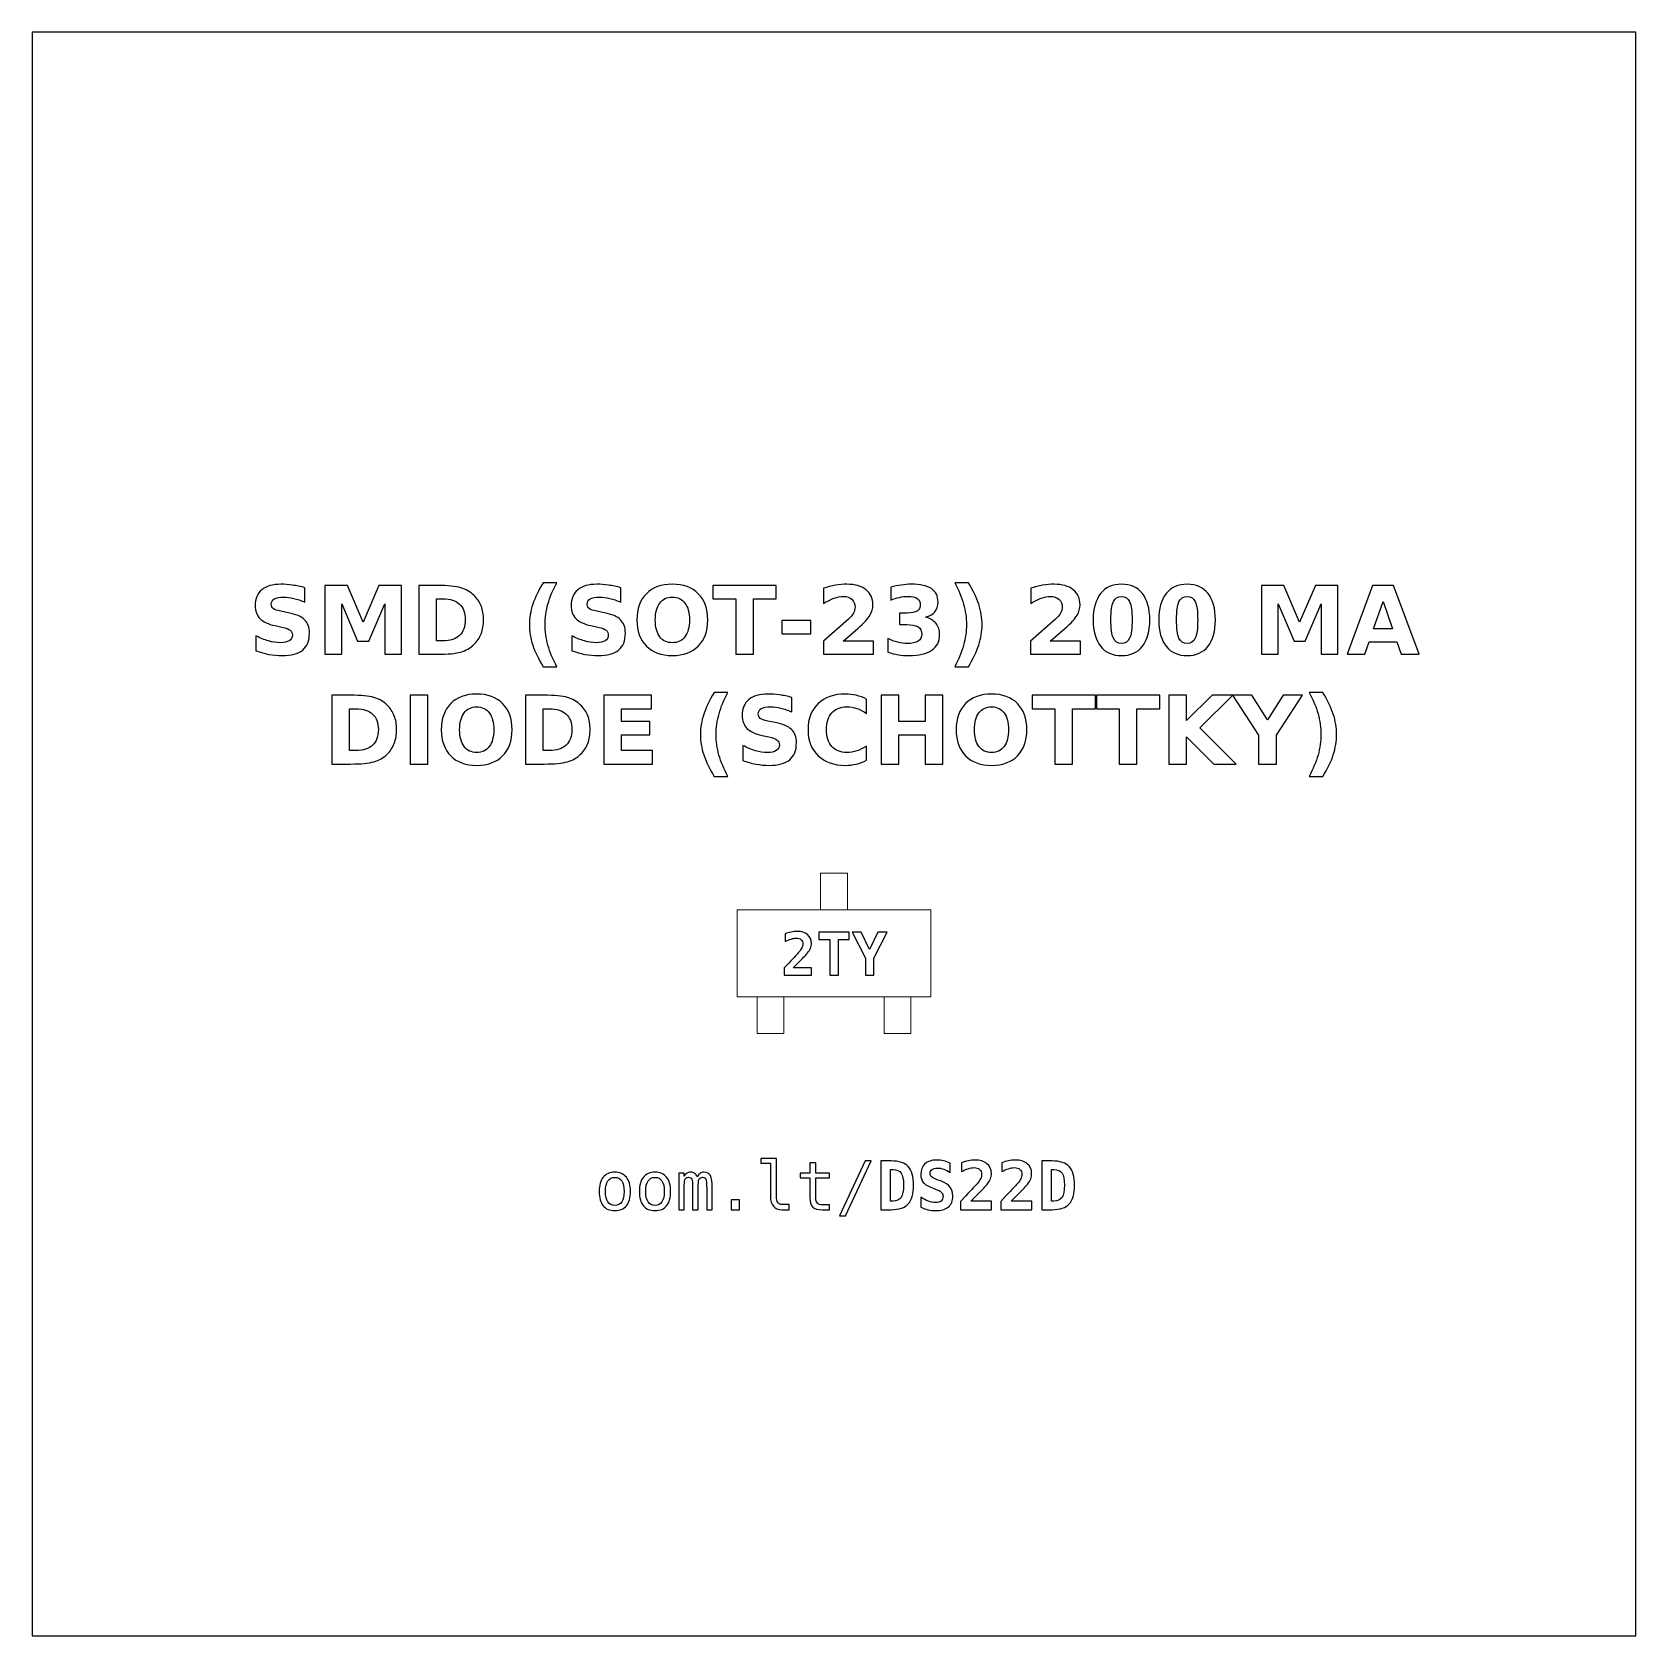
# Model space of a CAD drawing. Header units: centimetres. Extents: x -11.7 to -9.3, y -16.05 to -13.65.
import ezdxf

# ---------------------------------------------------------------- set-up
doc = ezdxf.new("R2010")
doc.units = ezdxf.units.CM
doc.header["$MEASUREMENT"] = 0
doc.layers.add('Layer 1', color=7, linetype='Continuous')

msp = doc.modelspace()

# ---------------------------------------------------------------- linework, layer by layer
at = {"layer": 'Layer 1', "color": 7}
msp.add_lwpolyline([(-11.7, -16.05), (-9.3, -16.05), (-9.3, -13.65), (-11.7, -13.65), (-11.7, -16.05)], close=True, dxfattribs=at)
at = {"layer": 'Layer 1', "color": 7, "lineweight": 9}
for points in [[(-10.52001, -14.96355), (-10.48001, -14.96355), (-10.48001, -14.90855), (-10.52001, -14.90855), (-10.52001, -14.96355)], [(-10.64501, -15.09355), (-10.35501, -15.09355), (-10.35501, -14.96355), (-10.64501, -14.96355), (-10.64501, -15.09355)], [(-10.61501, -15.14855), (-10.57501, -15.14855), (-10.57501, -15.09355), (-10.61501, -15.09355), (-10.61501, -15.14855)], [(-10.42501, -15.14855), (-10.38501, -15.14855), (-10.38501, -15.09355), (-10.42501, -15.09355), (-10.42501, -15.14855)]]:
    msp.add_lwpolyline(points, close=True, dxfattribs=at)
at = {"layer": 'Layer 1', "color": 250}
for points, knots in [([(-11.29173, -14.4814), (-11.29173, -14.4814), (-11.29173, -14.50315), (-11.29173, -14.50315), (-11.29173, -14.50315), (-11.29738, -14.50063), (-11.3029, -14.49873), (-11.30826, -14.49744), (-11.30826, -14.49744), (-11.31365, -14.49614), (-11.31873, -14.49551), (-11.3235, -14.49551), (-11.3235, -14.49551), (-11.32983, -14.49551), (-11.33453, -14.49638), (-11.33757, -14.49812), (-11.33757, -14.49812), (-11.3406, -14.49988), (-11.34211, -14.50259), (-11.34211, -14.50626), (-11.34211, -14.50626), (-11.34211, -14.50901), (-11.3411, -14.51117), (-11.33905, -14.5127), (-11.33905, -14.5127), (-11.337, -14.51423), (-11.33329, -14.51557), (-11.3279, -14.51667), (-11.3279, -14.51667), (-11.3279, -14.51667), (-11.31661, -14.51893), (-11.31661, -14.51893), (-11.31661, -14.51893), (-11.30516, -14.52124), (-11.29705, -14.52472), (-11.29223, -14.52942), (-11.29223, -14.52942), (-11.2874, -14.5341), (-11.28498, -14.54076), (-11.28498, -14.54939), (-11.28498, -14.54939), (-11.28498, -14.56075), (-11.28834, -14.56919), (-11.29507, -14.57472), (-11.29507, -14.57472), (-11.3018, -14.58024), (-11.31207, -14.58302), (-11.3259, -14.58302), (-11.3259, -14.58302), (-11.33244, -14.58302), (-11.33898, -14.58241), (-11.34554, -14.58116), (-11.34554, -14.58116), (-11.3521, -14.57991), (-11.35869, -14.57808), (-11.36525, -14.57566), (-11.36525, -14.57566), (-11.36525, -14.57566), (-11.36525, -14.55327), (-11.36525, -14.55327), (-11.36525, -14.55327), (-11.35869, -14.55675), (-11.35234, -14.55938), (-11.3462, -14.56115), (-11.3462, -14.56115), (-11.34006, -14.56291), (-11.33416, -14.5638), (-11.32847, -14.5638), (-11.32847, -14.5638), (-11.32268, -14.5638), (-11.31824, -14.56284), (-11.31516, -14.56091), (-11.31516, -14.56091), (-11.31207, -14.55898), (-11.31055, -14.55623), (-11.31055, -14.55263), (-11.31055, -14.55263), (-11.31055, -14.54943), (-11.31158, -14.54694), (-11.31367, -14.5452), (-11.31367, -14.5452), (-11.31577, -14.54346), (-11.31993, -14.54189), (-11.32619, -14.54052), (-11.32619, -14.54052), (-11.32619, -14.54052), (-11.33646, -14.53824), (-11.33646, -14.53824), (-11.33646, -14.53824), (-11.34674, -14.53603), (-11.35427, -14.53253), (-11.35902, -14.5277), (-11.35902, -14.5277), (-11.36377, -14.52288), (-11.36614, -14.51637), (-11.36614, -14.50821), (-11.36614, -14.50821), (-11.36614, -14.49795), (-11.36283, -14.49007), (-11.35622, -14.48457), (-11.35622, -14.48457), (-11.34961, -14.47904), (-11.34011, -14.47629), (-11.32769, -14.47629), (-11.32769, -14.47629), (-11.32205, -14.47629), (-11.31624, -14.47672), (-11.31026, -14.47756), (-11.31026, -14.47756), (-11.30429, -14.47841), (-11.29811, -14.47968), (-11.29173, -14.4814)], [0, 0, 0, 0, 0.0357143, 0.0357143, 0.0357143, 0.0357143, 0.0714286, 0.0714286, 0.0714286, 0.0714286, 0.1071429, 0.1071429, 0.1071429, 0.1071429, 0.1428571, 0.1428571, 0.1428571, 0.1428571, 0.1785714, 0.1785714, 0.1785714, 0.1785714, 0.2142857, 0.2142857, 0.2142857, 0.2142857, 0.25, 0.25, 0.25, 0.25, 0.2857143, 0.2857143, 0.2857143, 0.2857143, 0.3214286, 0.3214286, 0.3214286, 0.3214286, 0.3571429, 0.3571429, 0.3571429, 0.3571429, 0.3928571, 0.3928571, 0.3928571, 0.3928571, 0.4285714, 0.4285714, 0.4285714, 0.4285714, 0.4642857, 0.4642857, 0.4642857, 0.4642857, 0.5, 0.5, 0.5, 0.5, 0.5357143, 0.5357143, 0.5357143, 0.5357143, 0.5714286, 0.5714286, 0.5714286, 0.5714286, 0.6071429, 0.6071429, 0.6071429, 0.6071429, 0.6428571, 0.6428571, 0.6428571, 0.6428571, 0.6785714, 0.6785714, 0.6785714, 0.6785714, 0.7142857, 0.7142857, 0.7142857, 0.7142857, 0.75, 0.75, 0.75, 0.75, 0.7857143, 0.7857143, 0.7857143, 0.7857143, 0.8214286, 0.8214286, 0.8214286, 0.8214286, 0.8571429, 0.8571429, 0.8571429, 0.8571429, 0.8928571, 0.8928571, 0.8928571, 0.8928571, 0.9285714, 0.9285714, 0.9285714, 0.9285714, 0.9642857, 0.9642857, 0.9642857, 0.9642857, 1, 1, 1, 1]), ([(-11.2617, -14.47815), (-11.2617, -14.47815), (-11.22795, -14.47815), (-11.22795, -14.47815), (-11.22795, -14.47815), (-11.22795, -14.47815), (-11.2045, -14.53321), (-11.2045, -14.53321), (-11.2045, -14.53321), (-11.2045, -14.53321), (-11.18094, -14.47815), (-11.18094, -14.47815), (-11.18094, -14.47815), (-11.18094, -14.47815), (-11.14726, -14.47815), (-11.14726, -14.47815), (-11.14726, -14.47815), (-11.14726, -14.47815), (-11.14726, -14.58102), (-11.14726, -14.58102), (-11.14726, -14.58102), (-11.14726, -14.58102), (-11.17233, -14.58102), (-11.17233, -14.58102), (-11.17233, -14.58102), (-11.17233, -14.58102), (-11.17233, -14.50578), (-11.17233, -14.50578), (-11.17233, -14.50578), (-11.17233, -14.50578), (-11.19604, -14.56124), (-11.19604, -14.56124), (-11.19604, -14.56124), (-11.19604, -14.56124), (-11.21285, -14.56124), (-11.21285, -14.56124), (-11.21285, -14.56124), (-11.21285, -14.56124), (-11.23656, -14.50578), (-11.23656, -14.50578), (-11.23656, -14.50578), (-11.23656, -14.50578), (-11.23656, -14.58102), (-11.23656, -14.58102), (-11.23656, -14.58102), (-11.23656, -14.58102), (-11.2617, -14.58102), (-11.2617, -14.58102), (-11.2617, -14.58102), (-11.2617, -14.58102), (-11.2617, -14.47815), (-11.2617, -14.47815)], [0, 0, 0, 0, 0.0769231, 0.0769231, 0.0769231, 0.0769231, 0.1538462, 0.1538462, 0.1538462, 0.1538462, 0.2307692, 0.2307692, 0.2307692, 0.2307692, 0.3076923, 0.3076923, 0.3076923, 0.3076923, 0.3846154, 0.3846154, 0.3846154, 0.3846154, 0.4615385, 0.4615385, 0.4615385, 0.4615385, 0.5384615, 0.5384615, 0.5384615, 0.5384615, 0.6153846, 0.6153846, 0.6153846, 0.6153846, 0.6923077, 0.6923077, 0.6923077, 0.6923077, 0.7692308, 0.7692308, 0.7692308, 0.7692308, 0.8461538, 0.8461538, 0.8461538, 0.8461538, 0.9230769, 0.9230769, 0.9230769, 0.9230769, 1, 1, 1, 1]), ([(-11.12127, -14.47815), (-11.12127, -14.47815), (-11.09328, -14.47815), (-11.09328, -14.47815), (-11.09328, -14.47815), (-11.07767, -14.47815), (-11.06605, -14.47926), (-11.05841, -14.48149), (-11.05841, -14.48149), (-11.05076, -14.48372), (-11.0442, -14.48749), (-11.03872, -14.49283), (-11.03872, -14.49283), (-11.0339, -14.49746), (-11.03033, -14.50282), (-11.02797, -14.50889), (-11.02797, -14.50889), (-11.02565, -14.51493), (-11.02447, -14.5218), (-11.02447, -14.52949), (-11.02447, -14.52949), (-11.02447, -14.53725), (-11.02565, -14.54417), (-11.02797, -14.55026), (-11.02797, -14.55026), (-11.03033, -14.55635), (-11.0339, -14.56171), (-11.03872, -14.56634), (-11.03872, -14.56634), (-11.04425, -14.57168), (-11.05086, -14.57545), (-11.05857, -14.57768), (-11.05857, -14.57768), (-11.06629, -14.57991), (-11.07786, -14.58102), (-11.09328, -14.58102), (-11.09328, -14.58102), (-11.09328, -14.58102), (-11.12127, -14.58102), (-11.12127, -14.58102), (-11.12127, -14.58102), (-11.12127, -14.58102), (-11.12127, -14.47815), (-11.12127, -14.47815)], [0, 0, 0, 0, 0.0909091, 0.0909091, 0.0909091, 0.0909091, 0.1818182, 0.1818182, 0.1818182, 0.1818182, 0.2727273, 0.2727273, 0.2727273, 0.2727273, 0.3636364, 0.3636364, 0.3636364, 0.3636364, 0.4545455, 0.4545455, 0.4545455, 0.4545455, 0.5454545, 0.5454545, 0.5454545, 0.5454545, 0.6363636, 0.6363636, 0.6363636, 0.6363636, 0.7272727, 0.7272727, 0.7272727, 0.7272727, 0.8181818, 0.8181818, 0.8181818, 0.8181818, 0.9090909, 0.9090909, 0.9090909, 0.9090909, 1, 1, 1, 1]), ([(-10.91478, -14.59962), (-10.91478, -14.59962), (-10.93524, -14.59962), (-10.93524, -14.59962), (-10.93524, -14.59962), (-10.94227, -14.58829), (-10.94747, -14.57749), (-10.95081, -14.56726), (-10.95081, -14.56726), (-10.95417, -14.55705), (-10.95584, -14.54692), (-10.95584, -14.53685), (-10.95584, -14.53685), (-10.95584, -14.52679), (-10.95415, -14.5166), (-10.95079, -14.5063), (-10.95079, -14.5063), (-10.9474, -14.49598), (-10.94223, -14.48521), (-10.93524, -14.47394), (-10.93524, -14.47394), (-10.93524, -14.47394), (-10.91478, -14.47394), (-10.91478, -14.47394), (-10.91478, -14.47394), (-10.92066, -14.48483), (-10.92506, -14.49548), (-10.928, -14.50588), (-10.928, -14.50588), (-10.93094, -14.51627), (-10.93242, -14.52655), (-10.93242, -14.53671), (-10.93242, -14.53671), (-10.93242, -14.54687), (-10.93096, -14.55715), (-10.92805, -14.56759), (-10.92805, -14.56759), (-10.92513, -14.57801), (-10.92071, -14.58869), (-10.91478, -14.59962)], [0, 0, 0, 0, 0.1, 0.1, 0.1, 0.1, 0.2, 0.2, 0.2, 0.2, 0.3, 0.3, 0.3, 0.3, 0.4, 0.4, 0.4, 0.4, 0.5, 0.5, 0.5, 0.5, 0.6, 0.6, 0.6, 0.6, 0.7, 0.7, 0.7, 0.7, 0.8, 0.8, 0.8, 0.8, 0.9, 0.9, 0.9, 0.9, 1, 1, 1, 1]), ([(-10.81894, -14.4814), (-10.81894, -14.4814), (-10.81894, -14.50315), (-10.81894, -14.50315), (-10.81894, -14.50315), (-10.82459, -14.50063), (-10.83011, -14.49873), (-10.83547, -14.49744), (-10.83547, -14.49744), (-10.84086, -14.49614), (-10.84594, -14.49551), (-10.85071, -14.49551), (-10.85071, -14.49551), (-10.85704, -14.49551), (-10.86174, -14.49638), (-10.86478, -14.49812), (-10.86478, -14.49812), (-10.86781, -14.49988), (-10.86932, -14.50259), (-10.86932, -14.50626), (-10.86932, -14.50626), (-10.86932, -14.50901), (-10.86831, -14.51117), (-10.86626, -14.5127), (-10.86626, -14.5127), (-10.86421, -14.51423), (-10.8605, -14.51557), (-10.85511, -14.51667), (-10.85511, -14.51667), (-10.85511, -14.51667), (-10.84382, -14.51893), (-10.84382, -14.51893), (-10.84382, -14.51893), (-10.83237, -14.52124), (-10.82426, -14.52472), (-10.81944, -14.52942), (-10.81944, -14.52942), (-10.81461, -14.5341), (-10.81219, -14.54076), (-10.81219, -14.54939), (-10.81219, -14.54939), (-10.81219, -14.56075), (-10.81555, -14.56919), (-10.82228, -14.57472), (-10.82228, -14.57472), (-10.82901, -14.58024), (-10.83928, -14.58302), (-10.85311, -14.58302), (-10.85311, -14.58302), (-10.85965, -14.58302), (-10.86619, -14.58241), (-10.87275, -14.58116), (-10.87275, -14.58116), (-10.87931, -14.57991), (-10.8859, -14.57808), (-10.89246, -14.57566), (-10.89246, -14.57566), (-10.89246, -14.57566), (-10.89246, -14.55327), (-10.89246, -14.55327), (-10.89246, -14.55327), (-10.8859, -14.55675), (-10.87955, -14.55938), (-10.87341, -14.56115), (-10.87341, -14.56115), (-10.86727, -14.56291), (-10.86137, -14.5638), (-10.85568, -14.5638), (-10.85568, -14.5638), (-10.84989, -14.5638), (-10.84545, -14.56284), (-10.84237, -14.56091), (-10.84237, -14.56091), (-10.83928, -14.55898), (-10.83776, -14.55623), (-10.83776, -14.55263), (-10.83776, -14.55263), (-10.83776, -14.54943), (-10.83879, -14.54694), (-10.84088, -14.5452), (-10.84088, -14.5452), (-10.84298, -14.54346), (-10.84714, -14.54189), (-10.8534, -14.54052), (-10.8534, -14.54052), (-10.8534, -14.54052), (-10.86367, -14.53824), (-10.86367, -14.53824), (-10.86367, -14.53824), (-10.87395, -14.53603), (-10.88148, -14.53253), (-10.88623, -14.5277), (-10.88623, -14.5277), (-10.89098, -14.52288), (-10.89335, -14.51637), (-10.89335, -14.50821), (-10.89335, -14.50821), (-10.89335, -14.49795), (-10.89004, -14.49007), (-10.88343, -14.48457), (-10.88343, -14.48457), (-10.87682, -14.47904), (-10.86732, -14.47629), (-10.8549, -14.47629), (-10.8549, -14.47629), (-10.84926, -14.47629), (-10.84345, -14.47672), (-10.83747, -14.47756), (-10.83747, -14.47756), (-10.8315, -14.47841), (-10.82532, -14.47968), (-10.81894, -14.4814)], [0, 0, 0, 0, 0.0357143, 0.0357143, 0.0357143, 0.0357143, 0.0714286, 0.0714286, 0.0714286, 0.0714286, 0.1071429, 0.1071429, 0.1071429, 0.1071429, 0.1428571, 0.1428571, 0.1428571, 0.1428571, 0.1785714, 0.1785714, 0.1785714, 0.1785714, 0.2142857, 0.2142857, 0.2142857, 0.2142857, 0.25, 0.25, 0.25, 0.25, 0.2857143, 0.2857143, 0.2857143, 0.2857143, 0.3214286, 0.3214286, 0.3214286, 0.3214286, 0.3571429, 0.3571429, 0.3571429, 0.3571429, 0.3928571, 0.3928571, 0.3928571, 0.3928571, 0.4285714, 0.4285714, 0.4285714, 0.4285714, 0.4642857, 0.4642857, 0.4642857, 0.4642857, 0.5, 0.5, 0.5, 0.5, 0.5357143, 0.5357143, 0.5357143, 0.5357143, 0.5714286, 0.5714286, 0.5714286, 0.5714286, 0.6071429, 0.6071429, 0.6071429, 0.6071429, 0.6428571, 0.6428571, 0.6428571, 0.6428571, 0.6785714, 0.6785714, 0.6785714, 0.6785714, 0.7142857, 0.7142857, 0.7142857, 0.7142857, 0.75, 0.75, 0.75, 0.75, 0.7857143, 0.7857143, 0.7857143, 0.7857143, 0.8214286, 0.8214286, 0.8214286, 0.8214286, 0.8571429, 0.8571429, 0.8571429, 0.8571429, 0.8928571, 0.8928571, 0.8928571, 0.8928571, 0.9285714, 0.9285714, 0.9285714, 0.9285714, 0.9642857, 0.9642857, 0.9642857, 0.9642857, 1, 1, 1, 1]), ([(-10.74192, -14.47629), (-10.72539, -14.47629), (-10.71243, -14.48102), (-10.70307, -14.4905), (-10.70307, -14.4905), (-10.69369, -14.49995), (-10.68901, -14.513), (-10.68901, -14.52968), (-10.68901, -14.52968), (-10.68901, -14.54631), (-10.69369, -14.55936), (-10.70307, -14.56881), (-10.70307, -14.56881), (-10.71243, -14.57829), (-10.72539, -14.58302), (-10.74192, -14.58302), (-10.74192, -14.58302), (-10.75841, -14.58302), (-10.77134, -14.57829), (-10.78075, -14.56881), (-10.78075, -14.56881), (-10.79013, -14.55936), (-10.79484, -14.54631), (-10.79484, -14.52968), (-10.79484, -14.52968), (-10.79484, -14.513), (-10.79013, -14.49995), (-10.78075, -14.4905), (-10.78075, -14.4905), (-10.77134, -14.48102), (-10.75841, -14.47629), (-10.74192, -14.47629)], [0, 0, 0, 0, 0.125, 0.125, 0.125, 0.125, 0.25, 0.25, 0.25, 0.25, 0.375, 0.375, 0.375, 0.375, 0.5, 0.5, 0.5, 0.5, 0.625, 0.625, 0.625, 0.625, 0.75, 0.75, 0.75, 0.75, 0.875, 0.875, 0.875, 0.875, 1, 1, 1, 1]), ([(-10.74192, -14.49551), (-10.75001, -14.49551), (-10.75627, -14.49849), (-10.76074, -14.50447), (-10.76074, -14.50447), (-10.76518, -14.51044), (-10.76742, -14.51884), (-10.76742, -14.52968), (-10.76742, -14.52968), (-10.76742, -14.5405), (-10.76518, -14.54887), (-10.76074, -14.55484), (-10.76074, -14.55484), (-10.75627, -14.56082), (-10.75001, -14.5638), (-10.74192, -14.5638), (-10.74192, -14.5638), (-10.73378, -14.5638), (-10.72751, -14.56082), (-10.72304, -14.55484), (-10.72304, -14.55484), (-10.71859, -14.54887), (-10.71636, -14.5405), (-10.71636, -14.52968), (-10.71636, -14.52968), (-10.71636, -14.51884), (-10.71859, -14.51044), (-10.72304, -14.50447), (-10.72304, -14.50447), (-10.72751, -14.49849), (-10.73378, -14.49551), (-10.74192, -14.49551)], [0, 0, 0, 0, 0.125, 0.125, 0.125, 0.125, 0.25, 0.25, 0.25, 0.25, 0.375, 0.375, 0.375, 0.375, 0.5, 0.5, 0.5, 0.5, 0.625, 0.625, 0.625, 0.625, 0.75, 0.75, 0.75, 0.75, 0.875, 0.875, 0.875, 0.875, 1, 1, 1, 1]), ([(-10.68122, -14.47815), (-10.68122, -14.47815), (-10.58642, -14.47815), (-10.58642, -14.47815), (-10.58642, -14.47815), (-10.58642, -14.47815), (-10.58642, -14.49821), (-10.58642, -14.49821), (-10.58642, -14.49821), (-10.58642, -14.49821), (-10.62052, -14.49821), (-10.62052, -14.49821), (-10.62052, -14.49821), (-10.62052, -14.49821), (-10.62052, -14.58102), (-10.62052, -14.58102), (-10.62052, -14.58102), (-10.62052, -14.58102), (-10.64705, -14.58102), (-10.64705, -14.58102), (-10.64705, -14.58102), (-10.64705, -14.58102), (-10.64705, -14.49821), (-10.64705, -14.49821), (-10.64705, -14.49821), (-10.64705, -14.49821), (-10.68122, -14.49821), (-10.68122, -14.49821), (-10.68122, -14.49821), (-10.68122, -14.49821), (-10.68122, -14.47815), (-10.68122, -14.47815)], [0, 0, 0, 0, 0.125, 0.125, 0.125, 0.125, 0.25, 0.25, 0.25, 0.25, 0.375, 0.375, 0.375, 0.375, 0.5, 0.5, 0.5, 0.5, 0.625, 0.625, 0.625, 0.625, 0.75, 0.75, 0.75, 0.75, 0.875, 0.875, 0.875, 0.875, 1, 1, 1, 1]), ([(-10.48642, -14.56152), (-10.48642, -14.56152), (-10.44114, -14.56152), (-10.44114, -14.56152), (-10.44114, -14.56152), (-10.44114, -14.56152), (-10.44114, -14.58102), (-10.44114, -14.58102), (-10.44114, -14.58102), (-10.44114, -14.58102), (-10.51591, -14.58102), (-10.51591, -14.58102), (-10.51591, -14.58102), (-10.51591, -14.58102), (-10.51591, -14.56152), (-10.51591, -14.56152), (-10.51591, -14.56152), (-10.51591, -14.56152), (-10.47835, -14.52839), (-10.47835, -14.52839), (-10.47835, -14.52839), (-10.47499, -14.52535), (-10.47252, -14.52239), (-10.47092, -14.5195), (-10.47092, -14.5195), (-10.4693, -14.5166), (-10.4685, -14.51359), (-10.4685, -14.51046), (-10.4685, -14.51046), (-10.4685, -14.50564), (-10.47012, -14.50176), (-10.47336, -14.49882), (-10.47336, -14.49882), (-10.47659, -14.49588), (-10.48089, -14.49443), (-10.48628, -14.49443), (-10.48628, -14.49443), (-10.49041, -14.49443), (-10.49493, -14.49532), (-10.49985, -14.49708), (-10.49985, -14.49708), (-10.50476, -14.49885), (-10.51003, -14.50148), (-10.51563, -14.50496), (-10.51563, -14.50496), (-10.51563, -14.50496), (-10.51563, -14.48236), (-10.51563, -14.48236), (-10.51563, -14.48236), (-10.50965, -14.48039), (-10.50375, -14.47888), (-10.49792, -14.47785), (-10.49792, -14.47785), (-10.49208, -14.47681), (-10.48637, -14.47629), (-10.48075, -14.47629), (-10.48075, -14.47629), (-10.46845, -14.47629), (-10.45888, -14.479), (-10.45206, -14.48443), (-10.45206, -14.48443), (-10.44524, -14.48984), (-10.44183, -14.49739), (-10.44183, -14.5071), (-10.44183, -14.5071), (-10.44183, -14.5127), (-10.44328, -14.51792), (-10.44618, -14.52277), (-10.44618, -14.52277), (-10.44907, -14.52761), (-10.45516, -14.5341), (-10.46443, -14.54224), (-10.46443, -14.54224), (-10.46443, -14.54224), (-10.48642, -14.56152), (-10.48642, -14.56152)], [0, 0, 0, 0, 0.0526316, 0.0526316, 0.0526316, 0.0526316, 0.1052632, 0.1052632, 0.1052632, 0.1052632, 0.1578947, 0.1578947, 0.1578947, 0.1578947, 0.2105263, 0.2105263, 0.2105263, 0.2105263, 0.2631579, 0.2631579, 0.2631579, 0.2631579, 0.3157895, 0.3157895, 0.3157895, 0.3157895, 0.3684211, 0.3684211, 0.3684211, 0.3684211, 0.4210526, 0.4210526, 0.4210526, 0.4210526, 0.4736842, 0.4736842, 0.4736842, 0.4736842, 0.5263158, 0.5263158, 0.5263158, 0.5263158, 0.5789474, 0.5789474, 0.5789474, 0.5789474, 0.6315789, 0.6315789, 0.6315789, 0.6315789, 0.6842105, 0.6842105, 0.6842105, 0.6842105, 0.7368421, 0.7368421, 0.7368421, 0.7368421, 0.7894737, 0.7894737, 0.7894737, 0.7894737, 0.8421053, 0.8421053, 0.8421053, 0.8421053, 0.8947368, 0.8947368, 0.8947368, 0.8947368, 0.9473684, 0.9473684, 0.9473684, 0.9473684, 1, 1, 1, 1]), ([(-10.36316, -14.52554), (-10.35624, -14.52733), (-10.35095, -14.53046), (-10.34735, -14.53488), (-10.34735, -14.53488), (-10.34375, -14.53932), (-10.34194, -14.54494), (-10.34194, -14.55179), (-10.34194, -14.55179), (-10.34194, -14.56199), (-10.34585, -14.56975), (-10.35365, -14.57507), (-10.35365, -14.57507), (-10.36146, -14.58036), (-10.37285, -14.58302), (-10.38783, -14.58302), (-10.38783, -14.58302), (-10.39312, -14.58302), (-10.39841, -14.5826), (-10.40373, -14.58175), (-10.40373, -14.58175), (-10.40902, -14.5809), (-10.41426, -14.57961), (-10.41946, -14.57792), (-10.41946, -14.57792), (-10.41946, -14.57792), (-10.41946, -14.55745), (-10.41946, -14.55745), (-10.41946, -14.55745), (-10.4145, -14.55992), (-10.40958, -14.56181), (-10.40469, -14.56308), (-10.40469, -14.56308), (-10.3998, -14.56432), (-10.39498, -14.56496), (-10.39025, -14.56496), (-10.39025, -14.56496), (-10.38322, -14.56496), (-10.37783, -14.56373), (-10.37409, -14.56131), (-10.37409, -14.56131), (-10.37035, -14.55887), (-10.36847, -14.55539), (-10.36847, -14.55082), (-10.36847, -14.55082), (-10.36847, -14.54614), (-10.3704, -14.54259), (-10.37423, -14.54019), (-10.37423, -14.54019), (-10.37807, -14.53777), (-10.38373, -14.53657), (-10.39121, -14.53657), (-10.39121, -14.53657), (-10.39121, -14.53657), (-10.40182, -14.53657), (-10.40182, -14.53657), (-10.40182, -14.53657), (-10.40182, -14.53657), (-10.40182, -14.51947), (-10.40182, -14.51947), (-10.40182, -14.51947), (-10.40182, -14.51947), (-10.39067, -14.51947), (-10.39067, -14.51947), (-10.39067, -14.51947), (-10.38399, -14.51947), (-10.37905, -14.51844), (-10.37579, -14.51634), (-10.37579, -14.51634), (-10.37252, -14.51425), (-10.37089, -14.51108), (-10.37089, -14.50682), (-10.37089, -14.50682), (-10.37089, -14.50287), (-10.37247, -14.49981), (-10.37564, -14.49767), (-10.37564, -14.49767), (-10.37882, -14.49551), (-10.38329, -14.49443), (-10.38907, -14.49443), (-10.38907, -14.49443), (-10.39335, -14.49443), (-10.39766, -14.4949), (-10.40203, -14.49586), (-10.40203, -14.49586), (-10.40638, -14.49682), (-10.41071, -14.49826), (-10.41504, -14.50014), (-10.41504, -14.50014), (-10.41504, -14.50014), (-10.41504, -14.48071), (-10.41504, -14.48071), (-10.41504, -14.48071), (-10.40979, -14.47923), (-10.40462, -14.47813), (-10.39947, -14.4774), (-10.39947, -14.4774), (-10.39432, -14.47667), (-10.38929, -14.47629), (-10.38432, -14.47629), (-10.38432, -14.47629), (-10.37096, -14.47629), (-10.36095, -14.47848), (-10.35431, -14.48288), (-10.35431, -14.48288), (-10.34768, -14.48725), (-10.34437, -14.49386), (-10.34437, -14.50268), (-10.34437, -14.50268), (-10.34437, -14.50868), (-10.34594, -14.51362), (-10.34912, -14.51745), (-10.34912, -14.51745), (-10.35229, -14.52128), (-10.35697, -14.52399), (-10.36316, -14.52554)], [0, 0, 0, 0, 0.0344828, 0.0344828, 0.0344828, 0.0344828, 0.0689655, 0.0689655, 0.0689655, 0.0689655, 0.1034483, 0.1034483, 0.1034483, 0.1034483, 0.137931, 0.137931, 0.137931, 0.137931, 0.1724138, 0.1724138, 0.1724138, 0.1724138, 0.2068966, 0.2068966, 0.2068966, 0.2068966, 0.2413793, 0.2413793, 0.2413793, 0.2413793, 0.2758621, 0.2758621, 0.2758621, 0.2758621, 0.3103448, 0.3103448, 0.3103448, 0.3103448, 0.3448276, 0.3448276, 0.3448276, 0.3448276, 0.3793103, 0.3793103, 0.3793103, 0.3793103, 0.4137931, 0.4137931, 0.4137931, 0.4137931, 0.4482759, 0.4482759, 0.4482759, 0.4482759, 0.4827586, 0.4827586, 0.4827586, 0.4827586, 0.5172414, 0.5172414, 0.5172414, 0.5172414, 0.5517241, 0.5517241, 0.5517241, 0.5517241, 0.5862069, 0.5862069, 0.5862069, 0.5862069, 0.6206897, 0.6206897, 0.6206897, 0.6206897, 0.6551724, 0.6551724, 0.6551724, 0.6551724, 0.6896552, 0.6896552, 0.6896552, 0.6896552, 0.7241379, 0.7241379, 0.7241379, 0.7241379, 0.7586207, 0.7586207, 0.7586207, 0.7586207, 0.7931034, 0.7931034, 0.7931034, 0.7931034, 0.8275862, 0.8275862, 0.8275862, 0.8275862, 0.862069, 0.862069, 0.862069, 0.862069, 0.8965517, 0.8965517, 0.8965517, 0.8965517, 0.9310345, 0.9310345, 0.9310345, 0.9310345, 0.9655172, 0.9655172, 0.9655172, 0.9655172, 1, 1, 1, 1]), ([(-10.31941, -14.59962), (-10.31353, -14.58869), (-10.30911, -14.57801), (-10.30617, -14.56759), (-10.30617, -14.56759), (-10.30323, -14.55715), (-10.30177, -14.54687), (-10.30177, -14.53671), (-10.30177, -14.53671), (-10.30177, -14.52655), (-10.30323, -14.51627), (-10.30617, -14.50588), (-10.30617, -14.50588), (-10.30911, -14.49548), (-10.31353, -14.48483), (-10.31941, -14.47394), (-10.31941, -14.47394), (-10.31941, -14.47394), (-10.29895, -14.47394), (-10.29895, -14.47394), (-10.29895, -14.47394), (-10.29197, -14.48521), (-10.28679, -14.49598), (-10.2834, -14.5063), (-10.2834, -14.5063), (-10.28004, -14.5166), (-10.27835, -14.52679), (-10.27835, -14.53685), (-10.27835, -14.53685), (-10.27835, -14.54692), (-10.28002, -14.55705), (-10.28338, -14.56726), (-10.28338, -14.56726), (-10.28672, -14.57749), (-10.29192, -14.58829), (-10.29895, -14.59962), (-10.29895, -14.59962), (-10.29895, -14.59962), (-10.31941, -14.59962), (-10.31941, -14.59962)], [0, 0, 0, 0, 0.1, 0.1, 0.1, 0.1, 0.2, 0.2, 0.2, 0.2, 0.3, 0.3, 0.3, 0.3, 0.4, 0.4, 0.4, 0.4, 0.5, 0.5, 0.5, 0.5, 0.6, 0.6, 0.6, 0.6, 0.7, 0.7, 0.7, 0.7, 0.8, 0.8, 0.8, 0.8, 0.9, 0.9, 0.9, 0.9, 1, 1, 1, 1]), ([(-10.17642, -14.56152), (-10.17642, -14.56152), (-10.13114, -14.56152), (-10.13114, -14.56152), (-10.13114, -14.56152), (-10.13114, -14.56152), (-10.13114, -14.58102), (-10.13114, -14.58102), (-10.13114, -14.58102), (-10.13114, -14.58102), (-10.20591, -14.58102), (-10.20591, -14.58102), (-10.20591, -14.58102), (-10.20591, -14.58102), (-10.20591, -14.56152), (-10.20591, -14.56152), (-10.20591, -14.56152), (-10.20591, -14.56152), (-10.16835, -14.52839), (-10.16835, -14.52839), (-10.16835, -14.52839), (-10.16499, -14.52535), (-10.16252, -14.52239), (-10.16092, -14.5195), (-10.16092, -14.5195), (-10.1593, -14.5166), (-10.1585, -14.51359), (-10.1585, -14.51046), (-10.1585, -14.51046), (-10.1585, -14.50564), (-10.16012, -14.50176), (-10.16336, -14.49882), (-10.16336, -14.49882), (-10.16659, -14.49588), (-10.17089, -14.49443), (-10.17628, -14.49443), (-10.17628, -14.49443), (-10.18041, -14.49443), (-10.18493, -14.49532), (-10.18985, -14.49708), (-10.18985, -14.49708), (-10.19476, -14.49885), (-10.20003, -14.50148), (-10.20563, -14.50496), (-10.20563, -14.50496), (-10.20563, -14.50496), (-10.20563, -14.48236), (-10.20563, -14.48236), (-10.20563, -14.48236), (-10.19965, -14.48039), (-10.19375, -14.47888), (-10.18792, -14.47785), (-10.18792, -14.47785), (-10.18208, -14.47681), (-10.17637, -14.47629), (-10.17075, -14.47629), (-10.17075, -14.47629), (-10.15845, -14.47629), (-10.14888, -14.479), (-10.14206, -14.48443), (-10.14206, -14.48443), (-10.13524, -14.48984), (-10.13183, -14.49739), (-10.13183, -14.5071), (-10.13183, -14.5071), (-10.13183, -14.5127), (-10.13328, -14.51792), (-10.13618, -14.52277), (-10.13618, -14.52277), (-10.13907, -14.52761), (-10.14516, -14.5341), (-10.15443, -14.54224), (-10.15443, -14.54224), (-10.15443, -14.54224), (-10.17642, -14.56152), (-10.17642, -14.56152)], [0, 0, 0, 0, 0.0526316, 0.0526316, 0.0526316, 0.0526316, 0.1052632, 0.1052632, 0.1052632, 0.1052632, 0.1578947, 0.1578947, 0.1578947, 0.1578947, 0.2105263, 0.2105263, 0.2105263, 0.2105263, 0.2631579, 0.2631579, 0.2631579, 0.2631579, 0.3157895, 0.3157895, 0.3157895, 0.3157895, 0.3684211, 0.3684211, 0.3684211, 0.3684211, 0.4210526, 0.4210526, 0.4210526, 0.4210526, 0.4736842, 0.4736842, 0.4736842, 0.4736842, 0.5263158, 0.5263158, 0.5263158, 0.5263158, 0.5789474, 0.5789474, 0.5789474, 0.5789474, 0.6315789, 0.6315789, 0.6315789, 0.6315789, 0.6842105, 0.6842105, 0.6842105, 0.6842105, 0.7368421, 0.7368421, 0.7368421, 0.7368421, 0.7894737, 0.7894737, 0.7894737, 0.7894737, 0.8421053, 0.8421053, 0.8421053, 0.8421053, 0.8947368, 0.8947368, 0.8947368, 0.8947368, 0.9473684, 0.9473684, 0.9473684, 0.9473684, 1, 1, 1, 1]), ([(-10.02745, -14.52968), (-10.02745, -14.54673), (-10.03112, -14.55988), (-10.03848, -14.56914), (-10.03848, -14.56914), (-10.04582, -14.57839), (-10.05626, -14.58302), (-10.06976, -14.58302), (-10.06976, -14.58302), (-10.08331, -14.58302), (-10.09377, -14.57839), (-10.10111, -14.56914), (-10.10111, -14.56914), (-10.10847, -14.55988), (-10.11214, -14.54673), (-10.11214, -14.52968), (-10.11214, -14.52968), (-10.11214, -14.51261), (-10.10847, -14.49943), (-10.10111, -14.49017), (-10.10111, -14.49017), (-10.09377, -14.48093), (-10.08331, -14.47629), (-10.06976, -14.47629), (-10.06976, -14.47629), (-10.05626, -14.47629), (-10.04582, -14.48093), (-10.03848, -14.49017), (-10.03848, -14.49017), (-10.03112, -14.49943), (-10.02745, -14.51261), (-10.02745, -14.52968)], [0, 0, 0, 0, 0.125, 0.125, 0.125, 0.125, 0.25, 0.25, 0.25, 0.25, 0.375, 0.375, 0.375, 0.375, 0.5, 0.5, 0.5, 0.5, 0.625, 0.625, 0.625, 0.625, 0.75, 0.75, 0.75, 0.75, 0.875, 0.875, 0.875, 0.875, 1, 1, 1, 1]), ([(-10.05398, -14.52949), (-10.05398, -14.51663), (-10.05518, -14.50757), (-10.0576, -14.5023), (-10.0576, -14.5023), (-10.06, -14.49706), (-10.06407, -14.49443), (-10.06976, -14.49443), (-10.06976, -14.49443), (-10.07545, -14.49443), (-10.07952, -14.49706), (-10.08197, -14.5023), (-10.08197, -14.5023), (-10.08439, -14.50757), (-10.08561, -14.51663), (-10.08561, -14.52949), (-10.08561, -14.52949), (-10.08561, -14.54247), (-10.08439, -14.55165), (-10.08197, -14.55696), (-10.08197, -14.55696), (-10.07952, -14.5623), (-10.07545, -14.56496), (-10.06976, -14.56496), (-10.06976, -14.56496), (-10.06412, -14.56496), (-10.06007, -14.5623), (-10.05762, -14.55696), (-10.05762, -14.55696), (-10.0552, -14.55165), (-10.05398, -14.54247), (-10.05398, -14.52949)], [0, 0, 0, 0, 0.125, 0.125, 0.125, 0.125, 0.25, 0.25, 0.25, 0.25, 0.375, 0.375, 0.375, 0.375, 0.5, 0.5, 0.5, 0.5, 0.625, 0.625, 0.625, 0.625, 0.75, 0.75, 0.75, 0.75, 0.875, 0.875, 0.875, 0.875, 1, 1, 1, 1]), ([(-9.92926, -14.52968), (-9.92926, -14.54673), (-9.93293, -14.55988), (-9.94029, -14.56914), (-9.94029, -14.56914), (-9.94763, -14.57839), (-9.95807, -14.58302), (-9.97157, -14.58302), (-9.97157, -14.58302), (-9.98512, -14.58302), (-9.99558, -14.57839), (-10.00292, -14.56914), (-10.00292, -14.56914), (-10.01028, -14.55988), (-10.01395, -14.54673), (-10.01395, -14.52968), (-10.01395, -14.52968), (-10.01395, -14.51261), (-10.01028, -14.49943), (-10.00292, -14.49017), (-10.00292, -14.49017), (-9.99558, -14.48093), (-9.98512, -14.47629), (-9.97157, -14.47629), (-9.97157, -14.47629), (-9.95807, -14.47629), (-9.94763, -14.48093), (-9.94029, -14.49017), (-9.94029, -14.49017), (-9.93293, -14.49943), (-9.92926, -14.51261), (-9.92926, -14.52968)], [0, 0, 0, 0, 0.125, 0.125, 0.125, 0.125, 0.25, 0.25, 0.25, 0.25, 0.375, 0.375, 0.375, 0.375, 0.5, 0.5, 0.5, 0.5, 0.625, 0.625, 0.625, 0.625, 0.75, 0.75, 0.75, 0.75, 0.875, 0.875, 0.875, 0.875, 1, 1, 1, 1]), ([(-9.95579, -14.52949), (-9.95579, -14.51663), (-9.95699, -14.50757), (-9.95941, -14.5023), (-9.95941, -14.5023), (-9.96181, -14.49706), (-9.96588, -14.49443), (-9.97157, -14.49443), (-9.97157, -14.49443), (-9.97726, -14.49443), (-9.98133, -14.49706), (-9.98378, -14.5023), (-9.98378, -14.5023), (-9.9862, -14.50757), (-9.98742, -14.51663), (-9.98742, -14.52949), (-9.98742, -14.52949), (-9.98742, -14.54247), (-9.9862, -14.55165), (-9.98378, -14.55696), (-9.98378, -14.55696), (-9.98133, -14.5623), (-9.97726, -14.56496), (-9.97157, -14.56496), (-9.97157, -14.56496), (-9.96593, -14.56496), (-9.96188, -14.5623), (-9.95943, -14.55696), (-9.95943, -14.55696), (-9.95701, -14.55165), (-9.95579, -14.54247), (-9.95579, -14.52949)], [0, 0, 0, 0, 0.125, 0.125, 0.125, 0.125, 0.25, 0.25, 0.25, 0.25, 0.375, 0.375, 0.375, 0.375, 0.5, 0.5, 0.5, 0.5, 0.625, 0.625, 0.625, 0.625, 0.75, 0.75, 0.75, 0.75, 0.875, 0.875, 0.875, 0.875, 1, 1, 1, 1]), ([(-9.86042, -14.47815), (-9.86042, -14.47815), (-9.82667, -14.47815), (-9.82667, -14.47815), (-9.82667, -14.47815), (-9.82667, -14.47815), (-9.80322, -14.53321), (-9.80322, -14.53321), (-9.80322, -14.53321), (-9.80322, -14.53321), (-9.77966, -14.47815), (-9.77966, -14.47815), (-9.77966, -14.47815), (-9.77966, -14.47815), (-9.74598, -14.47815), (-9.74598, -14.47815), (-9.74598, -14.47815), (-9.74598, -14.47815), (-9.74598, -14.58102), (-9.74598, -14.58102), (-9.74598, -14.58102), (-9.74598, -14.58102), (-9.77105, -14.58102), (-9.77105, -14.58102), (-9.77105, -14.58102), (-9.77105, -14.58102), (-9.77105, -14.50578), (-9.77105, -14.50578), (-9.77105, -14.50578), (-9.77105, -14.50578), (-9.79476, -14.56124), (-9.79476, -14.56124), (-9.79476, -14.56124), (-9.79476, -14.56124), (-9.81157, -14.56124), (-9.81157, -14.56124), (-9.81157, -14.56124), (-9.81157, -14.56124), (-9.83528, -14.50578), (-9.83528, -14.50578), (-9.83528, -14.50578), (-9.83528, -14.50578), (-9.83528, -14.58102), (-9.83528, -14.58102), (-9.83528, -14.58102), (-9.83528, -14.58102), (-9.86042, -14.58102), (-9.86042, -14.58102), (-9.86042, -14.58102), (-9.86042, -14.58102), (-9.86042, -14.47815), (-9.86042, -14.47815)], [0, 0, 0, 0, 0.0769231, 0.0769231, 0.0769231, 0.0769231, 0.1538462, 0.1538462, 0.1538462, 0.1538462, 0.2307692, 0.2307692, 0.2307692, 0.2307692, 0.3076923, 0.3076923, 0.3076923, 0.3076923, 0.3846154, 0.3846154, 0.3846154, 0.3846154, 0.4615385, 0.4615385, 0.4615385, 0.4615385, 0.5384615, 0.5384615, 0.5384615, 0.5384615, 0.6153846, 0.6153846, 0.6153846, 0.6153846, 0.6923077, 0.6923077, 0.6923077, 0.6923077, 0.7692308, 0.7692308, 0.7692308, 0.7692308, 0.8461538, 0.8461538, 0.8461538, 0.8461538, 0.9230769, 0.9230769, 0.9230769, 0.9230769, 1, 1, 1, 1]), ([(-9.65757, -14.5623), (-9.65757, -14.5623), (-9.69906, -14.5623), (-9.69906, -14.5623), (-9.69906, -14.5623), (-9.69906, -14.5623), (-9.7056, -14.58102), (-9.7056, -14.58102), (-9.7056, -14.58102), (-9.7056, -14.58102), (-9.73227, -14.58102), (-9.73227, -14.58102), (-9.73227, -14.58102), (-9.73227, -14.58102), (-9.69417, -14.47815), (-9.69417, -14.47815), (-9.69417, -14.47815), (-9.69417, -14.47815), (-9.66254, -14.47815), (-9.66254, -14.47815), (-9.66254, -14.47815), (-9.66254, -14.47815), (-9.62444, -14.58102), (-9.62444, -14.58102), (-9.62444, -14.58102), (-9.62444, -14.58102), (-9.65111, -14.58102), (-9.65111, -14.58102), (-9.65111, -14.58102), (-9.65111, -14.58102), (-9.65757, -14.5623), (-9.65757, -14.5623)], [0, 0, 0, 0, 0.125, 0.125, 0.125, 0.125, 0.25, 0.25, 0.25, 0.25, 0.375, 0.375, 0.375, 0.375, 0.5, 0.5, 0.5, 0.5, 0.625, 0.625, 0.625, 0.625, 0.75, 0.75, 0.75, 0.75, 0.875, 0.875, 0.875, 0.875, 1, 1, 1, 1]), ([(-11.09474, -14.49821), (-11.09474, -14.49821), (-11.09474, -14.56096), (-11.09474, -14.56096), (-11.09474, -14.56096), (-11.09474, -14.56096), (-11.08524, -14.56096), (-11.08524, -14.56096), (-11.08524, -14.56096), (-11.0744, -14.56096), (-11.06612, -14.55828), (-11.06041, -14.55289), (-11.06041, -14.55289), (-11.05469, -14.54753), (-11.05182, -14.53972), (-11.05182, -14.52949), (-11.05182, -14.52949), (-11.05182, -14.51928), (-11.05467, -14.51152), (-11.06036, -14.50621), (-11.06036, -14.50621), (-11.06605, -14.50087), (-11.07435, -14.49821), (-11.08524, -14.49821), (-11.08524, -14.49821), (-11.08524, -14.49821), (-11.09474, -14.49821), (-11.09474, -14.49821)], [0, 0, 0, 0, 0.1428571, 0.1428571, 0.1428571, 0.1428571, 0.2857143, 0.2857143, 0.2857143, 0.2857143, 0.4285714, 0.4285714, 0.4285714, 0.4285714, 0.5714286, 0.5714286, 0.5714286, 0.5714286, 0.7142857, 0.7142857, 0.7142857, 0.7142857, 0.8571429, 0.8571429, 0.8571429, 0.8571429, 1, 1, 1, 1]), ([(-9.69245, -14.5432), (-9.69245, -14.5432), (-9.66425, -14.5432), (-9.66425, -14.5432), (-9.66425, -14.5432), (-9.66425, -14.5432), (-9.67832, -14.50228), (-9.67832, -14.50228), (-9.67832, -14.50228), (-9.67832, -14.50228), (-9.69245, -14.5432), (-9.69245, -14.5432)], [0, 0, 0, 0, 0.3333333, 0.3333333, 0.3333333, 0.3333333, 0.6666667, 0.6666667, 0.6666667, 0.6666667, 1, 1, 1, 1]), ([(-10.578, -14.53039), (-10.578, -14.53039), (-10.53472, -14.53039), (-10.53472, -14.53039), (-10.53472, -14.53039), (-10.53472, -14.53039), (-10.53472, -14.55045), (-10.53472, -14.55045), (-10.53472, -14.55045), (-10.53472, -14.55045), (-10.578, -14.55045), (-10.578, -14.55045), (-10.578, -14.55045), (-10.578, -14.55045), (-10.578, -14.53039), (-10.578, -14.53039)], [0, 0, 0, 0, 0.25, 0.25, 0.25, 0.25, 0.5, 0.5, 0.5, 0.5, 0.75, 0.75, 0.75, 0.75, 1, 1, 1, 1]), ([(-10.65882, -14.76387), (-10.65882, -14.76387), (-10.67928, -14.76387), (-10.67928, -14.76387), (-10.67928, -14.76387), (-10.68631, -14.75254), (-10.69151, -14.74174), (-10.69485, -14.73151), (-10.69485, -14.73151), (-10.69821, -14.7213), (-10.69988, -14.71117), (-10.69988, -14.7011), (-10.69988, -14.7011), (-10.69988, -14.69104), (-10.69819, -14.68085), (-10.69483, -14.67055), (-10.69483, -14.67055), (-10.69144, -14.66023), (-10.68627, -14.64946), (-10.67928, -14.63819), (-10.67928, -14.63819), (-10.67928, -14.63819), (-10.65882, -14.63819), (-10.65882, -14.63819), (-10.65882, -14.63819), (-10.6647, -14.64908), (-10.6691, -14.65973), (-10.67204, -14.67013), (-10.67204, -14.67013), (-10.67498, -14.68052), (-10.67646, -14.6908), (-10.67646, -14.70096), (-10.67646, -14.70096), (-10.67646, -14.71112), (-10.675, -14.7214), (-10.67209, -14.73184), (-10.67209, -14.73184), (-10.66917, -14.74226), (-10.66475, -14.75294), (-10.65882, -14.76387)], [0, 0, 0, 0, 0.1, 0.1, 0.1, 0.1, 0.2, 0.2, 0.2, 0.2, 0.3, 0.3, 0.3, 0.3, 0.4, 0.4, 0.4, 0.4, 0.5, 0.5, 0.5, 0.5, 0.6, 0.6, 0.6, 0.6, 0.7, 0.7, 0.7, 0.7, 0.8, 0.8, 0.8, 0.8, 0.9, 0.9, 0.9, 0.9, 1, 1, 1, 1]), ([(-9.78896, -14.76387), (-9.78308, -14.75294), (-9.77866, -14.74226), (-9.77572, -14.73184), (-9.77572, -14.73184), (-9.77278, -14.7214), (-9.77132, -14.71112), (-9.77132, -14.70096), (-9.77132, -14.70096), (-9.77132, -14.6908), (-9.77278, -14.68052), (-9.77572, -14.67013), (-9.77572, -14.67013), (-9.77866, -14.65973), (-9.78308, -14.64908), (-9.78896, -14.63819), (-9.78896, -14.63819), (-9.78896, -14.63819), (-9.7685, -14.63819), (-9.7685, -14.63819), (-9.7685, -14.63819), (-9.76152, -14.64946), (-9.75634, -14.66023), (-9.75295, -14.67055), (-9.75295, -14.67055), (-9.74959, -14.68085), (-9.7479, -14.69104), (-9.7479, -14.7011), (-9.7479, -14.7011), (-9.7479, -14.71117), (-9.74957, -14.7213), (-9.75293, -14.73151), (-9.75293, -14.73151), (-9.75627, -14.74174), (-9.76147, -14.75254), (-9.7685, -14.76387), (-9.7685, -14.76387), (-9.7685, -14.76387), (-9.78896, -14.76387), (-9.78896, -14.76387)], [0, 0, 0, 0, 0.1, 0.1, 0.1, 0.1, 0.2, 0.2, 0.2, 0.2, 0.3, 0.3, 0.3, 0.3, 0.4, 0.4, 0.4, 0.4, 0.5, 0.5, 0.5, 0.5, 0.6, 0.6, 0.6, 0.6, 0.7, 0.7, 0.7, 0.7, 0.8, 0.8, 0.8, 0.8, 0.9, 0.9, 0.9, 0.9, 1, 1, 1, 1]), ([(-11.25129, -14.6424), (-11.25129, -14.6424), (-11.2233, -14.6424), (-11.2233, -14.6424), (-11.2233, -14.6424), (-11.20769, -14.6424), (-11.19607, -14.64351), (-11.18843, -14.64574), (-11.18843, -14.64574), (-11.18078, -14.64797), (-11.17422, -14.65174), (-11.16874, -14.65708), (-11.16874, -14.65708), (-11.16392, -14.66171), (-11.16035, -14.66707), (-11.15799, -14.67314), (-11.15799, -14.67314), (-11.15567, -14.67918), (-11.15449, -14.68605), (-11.15449, -14.69374), (-11.15449, -14.69374), (-11.15449, -14.7015), (-11.15567, -14.70842), (-11.15799, -14.71451), (-11.15799, -14.71451), (-11.16035, -14.7206), (-11.16392, -14.72596), (-11.16874, -14.73059), (-11.16874, -14.73059), (-11.17427, -14.73593), (-11.18088, -14.7397), (-11.18859, -14.74193), (-11.18859, -14.74193), (-11.19631, -14.74416), (-11.20788, -14.74527), (-11.2233, -14.74527), (-11.2233, -14.74527), (-11.2233, -14.74527), (-11.25129, -14.74527), (-11.25129, -14.74527), (-11.25129, -14.74527), (-11.25129, -14.74527), (-11.25129, -14.6424), (-11.25129, -14.6424)], [0, 0, 0, 0, 0.0909091, 0.0909091, 0.0909091, 0.0909091, 0.1818182, 0.1818182, 0.1818182, 0.1818182, 0.2727273, 0.2727273, 0.2727273, 0.2727273, 0.3636364, 0.3636364, 0.3636364, 0.3636364, 0.4545455, 0.4545455, 0.4545455, 0.4545455, 0.5454545, 0.5454545, 0.5454545, 0.5454545, 0.6363636, 0.6363636, 0.6363636, 0.6363636, 0.7272727, 0.7272727, 0.7272727, 0.7272727, 0.8181818, 0.8181818, 0.8181818, 0.8181818, 0.9090909, 0.9090909, 0.9090909, 0.9090909, 1, 1, 1, 1]), ([(-11.22476, -14.66246), (-11.22476, -14.66246), (-11.22476, -14.72521), (-11.22476, -14.72521), (-11.22476, -14.72521), (-11.22476, -14.72521), (-11.21526, -14.72521), (-11.21526, -14.72521), (-11.21526, -14.72521), (-11.20442, -14.72521), (-11.19614, -14.72253), (-11.19043, -14.71714), (-11.19043, -14.71714), (-11.18471, -14.71178), (-11.18184, -14.70397), (-11.18184, -14.69374), (-11.18184, -14.69374), (-11.18184, -14.68353), (-11.18469, -14.67577), (-11.19038, -14.67046), (-11.19038, -14.67046), (-11.19607, -14.66512), (-11.20437, -14.66246), (-11.21526, -14.66246), (-11.21526, -14.66246), (-11.21526, -14.66246), (-11.22476, -14.66246), (-11.22476, -14.66246)], [0, 0, 0, 0, 0.1428571, 0.1428571, 0.1428571, 0.1428571, 0.2857143, 0.2857143, 0.2857143, 0.2857143, 0.4285714, 0.4285714, 0.4285714, 0.4285714, 0.5714286, 0.5714286, 0.5714286, 0.5714286, 0.7142857, 0.7142857, 0.7142857, 0.7142857, 0.8571429, 0.8571429, 0.8571429, 0.8571429, 1, 1, 1, 1]), ([(-11.13417, -14.6424), (-11.13417, -14.6424), (-11.10764, -14.6424), (-11.10764, -14.6424), (-11.10764, -14.6424), (-11.10764, -14.6424), (-11.10764, -14.74527), (-11.10764, -14.74527), (-11.10764, -14.74527), (-11.10764, -14.74527), (-11.13417, -14.74527), (-11.13417, -14.74527), (-11.13417, -14.74527), (-11.13417, -14.74527), (-11.13417, -14.6424), (-11.13417, -14.6424)], [0, 0, 0, 0, 0.25, 0.25, 0.25, 0.25, 0.5, 0.5, 0.5, 0.5, 0.75, 0.75, 0.75, 0.75, 1, 1, 1, 1]), ([(-11.03469, -14.64054), (-11.01816, -14.64054), (-11.0052, -14.64527), (-10.99584, -14.65475), (-10.99584, -14.65475), (-10.98646, -14.6642), (-10.98178, -14.67725), (-10.98178, -14.69393), (-10.98178, -14.69393), (-10.98178, -14.71056), (-10.98646, -14.72361), (-10.99584, -14.73306), (-10.99584, -14.73306), (-11.0052, -14.74254), (-11.01816, -14.74727), (-11.03469, -14.74727), (-11.03469, -14.74727), (-11.05118, -14.74727), (-11.06411, -14.74254), (-11.07352, -14.73306), (-11.07352, -14.73306), (-11.0829, -14.72361), (-11.08761, -14.71056), (-11.08761, -14.69393), (-11.08761, -14.69393), (-11.08761, -14.67725), (-11.0829, -14.6642), (-11.07352, -14.65475), (-11.07352, -14.65475), (-11.06411, -14.64527), (-11.05118, -14.64054), (-11.03469, -14.64054)], [0, 0, 0, 0, 0.125, 0.125, 0.125, 0.125, 0.25, 0.25, 0.25, 0.25, 0.375, 0.375, 0.375, 0.375, 0.5, 0.5, 0.5, 0.5, 0.625, 0.625, 0.625, 0.625, 0.75, 0.75, 0.75, 0.75, 0.875, 0.875, 0.875, 0.875, 1, 1, 1, 1]), ([(-11.03469, -14.65976), (-11.04278, -14.65976), (-11.04904, -14.66274), (-11.05351, -14.66872), (-11.05351, -14.66872), (-11.05795, -14.67469), (-11.06019, -14.68309), (-11.06019, -14.69393), (-11.06019, -14.69393), (-11.06019, -14.70475), (-11.05795, -14.71312), (-11.05351, -14.71909), (-11.05351, -14.71909), (-11.04904, -14.72507), (-11.04278, -14.72805), (-11.03469, -14.72805), (-11.03469, -14.72805), (-11.02655, -14.72805), (-11.02028, -14.72507), (-11.01581, -14.71909), (-11.01581, -14.71909), (-11.01136, -14.71312), (-11.00913, -14.70475), (-11.00913, -14.69393), (-11.00913, -14.69393), (-11.00913, -14.68309), (-11.01136, -14.67469), (-11.01581, -14.66872), (-11.01581, -14.66872), (-11.02028, -14.66274), (-11.02655, -14.65976), (-11.03469, -14.65976)], [0, 0, 0, 0, 0.125, 0.125, 0.125, 0.125, 0.25, 0.25, 0.25, 0.25, 0.375, 0.375, 0.375, 0.375, 0.5, 0.5, 0.5, 0.5, 0.625, 0.625, 0.625, 0.625, 0.75, 0.75, 0.75, 0.75, 0.875, 0.875, 0.875, 0.875, 1, 1, 1, 1]), ([(-10.96171, -14.6424), (-10.96171, -14.6424), (-10.93372, -14.6424), (-10.93372, -14.6424), (-10.93372, -14.6424), (-10.91811, -14.6424), (-10.90649, -14.64351), (-10.89885, -14.64574), (-10.89885, -14.64574), (-10.8912, -14.64797), (-10.88464, -14.65174), (-10.87916, -14.65708), (-10.87916, -14.65708), (-10.87434, -14.66171), (-10.87077, -14.66707), (-10.86841, -14.67314), (-10.86841, -14.67314), (-10.86609, -14.67918), (-10.86491, -14.68605), (-10.86491, -14.69374), (-10.86491, -14.69374), (-10.86491, -14.7015), (-10.86609, -14.70842), (-10.86841, -14.71451), (-10.86841, -14.71451), (-10.87077, -14.7206), (-10.87434, -14.72596), (-10.87916, -14.73059), (-10.87916, -14.73059), (-10.88469, -14.73593), (-10.8913, -14.7397), (-10.89901, -14.74193), (-10.89901, -14.74193), (-10.90673, -14.74416), (-10.9183, -14.74527), (-10.93372, -14.74527), (-10.93372, -14.74527), (-10.93372, -14.74527), (-10.96171, -14.74527), (-10.96171, -14.74527), (-10.96171, -14.74527), (-10.96171, -14.74527), (-10.96171, -14.6424), (-10.96171, -14.6424)], [0, 0, 0, 0, 0.0909091, 0.0909091, 0.0909091, 0.0909091, 0.1818182, 0.1818182, 0.1818182, 0.1818182, 0.2727273, 0.2727273, 0.2727273, 0.2727273, 0.3636364, 0.3636364, 0.3636364, 0.3636364, 0.4545455, 0.4545455, 0.4545455, 0.4545455, 0.5454545, 0.5454545, 0.5454545, 0.5454545, 0.6363636, 0.6363636, 0.6363636, 0.6363636, 0.7272727, 0.7272727, 0.7272727, 0.7272727, 0.8181818, 0.8181818, 0.8181818, 0.8181818, 0.9090909, 0.9090909, 0.9090909, 0.9090909, 1, 1, 1, 1]), ([(-10.93518, -14.66246), (-10.93518, -14.66246), (-10.93518, -14.72521), (-10.93518, -14.72521), (-10.93518, -14.72521), (-10.93518, -14.72521), (-10.92568, -14.72521), (-10.92568, -14.72521), (-10.92568, -14.72521), (-10.91484, -14.72521), (-10.90656, -14.72253), (-10.90085, -14.71714), (-10.90085, -14.71714), (-10.89513, -14.71178), (-10.89226, -14.70397), (-10.89226, -14.69374), (-10.89226, -14.69374), (-10.89226, -14.68353), (-10.89511, -14.67577), (-10.9008, -14.67046), (-10.9008, -14.67046), (-10.90649, -14.66512), (-10.91479, -14.66246), (-10.92568, -14.66246), (-10.92568, -14.66246), (-10.92568, -14.66246), (-10.93518, -14.66246), (-10.93518, -14.66246)], [0, 0, 0, 0, 0.1428571, 0.1428571, 0.1428571, 0.1428571, 0.2857143, 0.2857143, 0.2857143, 0.2857143, 0.4285714, 0.4285714, 0.4285714, 0.4285714, 0.5714286, 0.5714286, 0.5714286, 0.5714286, 0.7142857, 0.7142857, 0.7142857, 0.7142857, 0.8571429, 0.8571429, 0.8571429, 0.8571429, 1, 1, 1, 1]), ([(-10.84459, -14.6424), (-10.84459, -14.6424), (-10.773, -14.6424), (-10.773, -14.6424), (-10.773, -14.6424), (-10.773, -14.6424), (-10.773, -14.66246), (-10.773, -14.66246), (-10.773, -14.66246), (-10.773, -14.66246), (-10.81806, -14.66246), (-10.81806, -14.66246), (-10.81806, -14.66246), (-10.81806, -14.66246), (-10.81806, -14.68161), (-10.81806, -14.68161), (-10.81806, -14.68161), (-10.81806, -14.68161), (-10.77571, -14.68161), (-10.77571, -14.68161), (-10.77571, -14.68161), (-10.77571, -14.68161), (-10.77571, -14.70167), (-10.77571, -14.70167), (-10.77571, -14.70167), (-10.77571, -14.70167), (-10.81806, -14.70167), (-10.81806, -14.70167), (-10.81806, -14.70167), (-10.81806, -14.70167), (-10.81806, -14.72521), (-10.81806, -14.72521), (-10.81806, -14.72521), (-10.81806, -14.72521), (-10.7715, -14.72521), (-10.7715, -14.72521), (-10.7715, -14.72521), (-10.7715, -14.72521), (-10.7715, -14.74527), (-10.7715, -14.74527), (-10.7715, -14.74527), (-10.7715, -14.74527), (-10.84459, -14.74527), (-10.84459, -14.74527), (-10.84459, -14.74527), (-10.84459, -14.74527), (-10.84459, -14.6424), (-10.84459, -14.6424)], [0, 0, 0, 0, 0.0833333, 0.0833333, 0.0833333, 0.0833333, 0.1666667, 0.1666667, 0.1666667, 0.1666667, 0.25, 0.25, 0.25, 0.25, 0.3333333, 0.3333333, 0.3333333, 0.3333333, 0.4166667, 0.4166667, 0.4166667, 0.4166667, 0.5, 0.5, 0.5, 0.5, 0.5833333, 0.5833333, 0.5833333, 0.5833333, 0.6666667, 0.6666667, 0.6666667, 0.6666667, 0.75, 0.75, 0.75, 0.75, 0.8333333, 0.8333333, 0.8333333, 0.8333333, 0.9166667, 0.9166667, 0.9166667, 0.9166667, 1, 1, 1, 1]), ([(-10.56298, -14.64565), (-10.56298, -14.64565), (-10.56298, -14.6674), (-10.56298, -14.6674), (-10.56298, -14.6674), (-10.56863, -14.66488), (-10.57415, -14.66298), (-10.57951, -14.66169), (-10.57951, -14.66169), (-10.5849, -14.66039), (-10.58998, -14.65976), (-10.59475, -14.65976), (-10.59475, -14.65976), (-10.60108, -14.65976), (-10.60578, -14.66063), (-10.60882, -14.66237), (-10.60882, -14.66237), (-10.61185, -14.66413), (-10.61336, -14.66684), (-10.61336, -14.67051), (-10.61336, -14.67051), (-10.61336, -14.67326), (-10.61235, -14.67542), (-10.6103, -14.67695), (-10.6103, -14.67695), (-10.60825, -14.67848), (-10.60454, -14.67982), (-10.59915, -14.68092), (-10.59915, -14.68092), (-10.59915, -14.68092), (-10.58786, -14.68318), (-10.58786, -14.68318), (-10.58786, -14.68318), (-10.57641, -14.68549), (-10.5683, -14.68897), (-10.56348, -14.69367), (-10.56348, -14.69367), (-10.55865, -14.69835), (-10.55623, -14.70501), (-10.55623, -14.71364), (-10.55623, -14.71364), (-10.55623, -14.725), (-10.55959, -14.73344), (-10.56632, -14.73897), (-10.56632, -14.73897), (-10.57305, -14.74449), (-10.58332, -14.74727), (-10.59715, -14.74727), (-10.59715, -14.74727), (-10.60369, -14.74727), (-10.61023, -14.74666), (-10.61679, -14.74541), (-10.61679, -14.74541), (-10.62335, -14.74416), (-10.62994, -14.74233), (-10.6365, -14.73991), (-10.6365, -14.73991), (-10.6365, -14.73991), (-10.6365, -14.71752), (-10.6365, -14.71752), (-10.6365, -14.71752), (-10.62994, -14.721), (-10.62359, -14.72363), (-10.61745, -14.7254), (-10.61745, -14.7254), (-10.61131, -14.72716), (-10.60541, -14.72805), (-10.59972, -14.72805), (-10.59972, -14.72805), (-10.59393, -14.72805), (-10.58949, -14.72709), (-10.58641, -14.72516), (-10.58641, -14.72516), (-10.58332, -14.72323), (-10.5818, -14.72048), (-10.5818, -14.71688), (-10.5818, -14.71688), (-10.5818, -14.71368), (-10.58283, -14.71119), (-10.58492, -14.70945), (-10.58492, -14.70945), (-10.58702, -14.70771), (-10.59118, -14.70614), (-10.59744, -14.70477), (-10.59744, -14.70477), (-10.59744, -14.70477), (-10.60771, -14.70249), (-10.60771, -14.70249), (-10.60771, -14.70249), (-10.61799, -14.70028), (-10.62552, -14.69678), (-10.63027, -14.69195), (-10.63027, -14.69195), (-10.63502, -14.68713), (-10.63739, -14.68062), (-10.63739, -14.67246), (-10.63739, -14.67246), (-10.63739, -14.6622), (-10.63408, -14.65432), (-10.62747, -14.64882), (-10.62747, -14.64882), (-10.62086, -14.64329), (-10.61136, -14.64054), (-10.59894, -14.64054), (-10.59894, -14.64054), (-10.5933, -14.64054), (-10.58749, -14.64097), (-10.58151, -14.64181), (-10.58151, -14.64181), (-10.57554, -14.64266), (-10.56936, -14.64393), (-10.56298, -14.64565)], [0, 0, 0, 0, 0.0357143, 0.0357143, 0.0357143, 0.0357143, 0.0714286, 0.0714286, 0.0714286, 0.0714286, 0.1071429, 0.1071429, 0.1071429, 0.1071429, 0.1428571, 0.1428571, 0.1428571, 0.1428571, 0.1785714, 0.1785714, 0.1785714, 0.1785714, 0.2142857, 0.2142857, 0.2142857, 0.2142857, 0.25, 0.25, 0.25, 0.25, 0.2857143, 0.2857143, 0.2857143, 0.2857143, 0.3214286, 0.3214286, 0.3214286, 0.3214286, 0.3571429, 0.3571429, 0.3571429, 0.3571429, 0.3928571, 0.3928571, 0.3928571, 0.3928571, 0.4285714, 0.4285714, 0.4285714, 0.4285714, 0.4642857, 0.4642857, 0.4642857, 0.4642857, 0.5, 0.5, 0.5, 0.5, 0.5357143, 0.5357143, 0.5357143, 0.5357143, 0.5714286, 0.5714286, 0.5714286, 0.5714286, 0.6071429, 0.6071429, 0.6071429, 0.6071429, 0.6428571, 0.6428571, 0.6428571, 0.6428571, 0.6785714, 0.6785714, 0.6785714, 0.6785714, 0.7142857, 0.7142857, 0.7142857, 0.7142857, 0.75, 0.75, 0.75, 0.75, 0.7857143, 0.7857143, 0.7857143, 0.7857143, 0.8214286, 0.8214286, 0.8214286, 0.8214286, 0.8571429, 0.8571429, 0.8571429, 0.8571429, 0.8928571, 0.8928571, 0.8928571, 0.8928571, 0.9285714, 0.9285714, 0.9285714, 0.9285714, 0.9642857, 0.9642857, 0.9642857, 0.9642857, 1, 1, 1, 1]), ([(-10.45137, -14.73963), (-10.45623, -14.74214), (-10.46131, -14.74405), (-10.46661, -14.74534), (-10.46661, -14.74534), (-10.47187, -14.74663), (-10.4774, -14.74727), (-10.48314, -14.74727), (-10.48314, -14.74727), (-10.50026, -14.74727), (-10.51383, -14.74247), (-10.52385, -14.7329), (-10.52385, -14.7329), (-10.53387, -14.72333), (-10.53888, -14.71035), (-10.53888, -14.69393), (-10.53888, -14.69393), (-10.53888, -14.67749), (-10.53387, -14.66448), (-10.52385, -14.65491), (-10.52385, -14.65491), (-10.51383, -14.64534), (-10.50026, -14.64054), (-10.48314, -14.64054), (-10.48314, -14.64054), (-10.4774, -14.64054), (-10.47187, -14.64118), (-10.46661, -14.64247), (-10.46661, -14.64247), (-10.46131, -14.64376), (-10.45623, -14.64567), (-10.45137, -14.64819), (-10.45137, -14.64819), (-10.45137, -14.64819), (-10.45137, -14.66947), (-10.45137, -14.66947), (-10.45137, -14.66947), (-10.45628, -14.66611), (-10.46113, -14.66366), (-10.4659, -14.66211), (-10.4659, -14.66211), (-10.47067, -14.66053), (-10.47571, -14.65976), (-10.481, -14.65976), (-10.481, -14.65976), (-10.49045, -14.65976), (-10.49791, -14.66279), (-10.50332, -14.66886), (-10.50332, -14.66886), (-10.50875, -14.67493), (-10.51146, -14.68328), (-10.51146, -14.69393), (-10.51146, -14.69393), (-10.51146, -14.70456), (-10.50875, -14.71289), (-10.50332, -14.71895), (-10.50332, -14.71895), (-10.49791, -14.72502), (-10.49045, -14.72805), (-10.481, -14.72805), (-10.481, -14.72805), (-10.47571, -14.72805), (-10.47067, -14.72728), (-10.4659, -14.7257), (-10.4659, -14.7257), (-10.46113, -14.72415), (-10.45628, -14.7217), (-10.45137, -14.71834), (-10.45137, -14.71834), (-10.45137, -14.71834), (-10.45137, -14.73963), (-10.45137, -14.73963)], [0, 0, 0, 0, 0.0555556, 0.0555556, 0.0555556, 0.0555556, 0.1111111, 0.1111111, 0.1111111, 0.1111111, 0.1666667, 0.1666667, 0.1666667, 0.1666667, 0.2222222, 0.2222222, 0.2222222, 0.2222222, 0.2777778, 0.2777778, 0.2777778, 0.2777778, 0.3333333, 0.3333333, 0.3333333, 0.3333333, 0.3888889, 0.3888889, 0.3888889, 0.3888889, 0.4444444, 0.4444444, 0.4444444, 0.4444444, 0.5, 0.5, 0.5, 0.5, 0.5555556, 0.5555556, 0.5555556, 0.5555556, 0.6111111, 0.6111111, 0.6111111, 0.6111111, 0.6666667, 0.6666667, 0.6666667, 0.6666667, 0.7222222, 0.7222222, 0.7222222, 0.7222222, 0.7777778, 0.7777778, 0.7777778, 0.7777778, 0.8333333, 0.8333333, 0.8333333, 0.8333333, 0.8888889, 0.8888889, 0.8888889, 0.8888889, 0.9444444, 0.9444444, 0.9444444, 0.9444444, 1, 1, 1, 1]), ([(-10.4294, -14.6424), (-10.4294, -14.6424), (-10.40287, -14.6424), (-10.40287, -14.6424), (-10.40287, -14.6424), (-10.40287, -14.6424), (-10.40287, -14.68161), (-10.40287, -14.68161), (-10.40287, -14.68161), (-10.40287, -14.68161), (-10.36374, -14.68161), (-10.36374, -14.68161), (-10.36374, -14.68161), (-10.36374, -14.68161), (-10.36374, -14.6424), (-10.36374, -14.6424), (-10.36374, -14.6424), (-10.36374, -14.6424), (-10.33721, -14.6424), (-10.33721, -14.6424), (-10.33721, -14.6424), (-10.33721, -14.6424), (-10.33721, -14.74527), (-10.33721, -14.74527), (-10.33721, -14.74527), (-10.33721, -14.74527), (-10.36374, -14.74527), (-10.36374, -14.74527), (-10.36374, -14.74527), (-10.36374, -14.74527), (-10.36374, -14.70167), (-10.36374, -14.70167), (-10.36374, -14.70167), (-10.36374, -14.70167), (-10.40287, -14.70167), (-10.40287, -14.70167), (-10.40287, -14.70167), (-10.40287, -14.70167), (-10.40287, -14.74527), (-10.40287, -14.74527), (-10.40287, -14.74527), (-10.40287, -14.74527), (-10.4294, -14.74527), (-10.4294, -14.74527), (-10.4294, -14.74527), (-10.4294, -14.74527), (-10.4294, -14.6424), (-10.4294, -14.6424)], [0, 0, 0, 0, 0.0833333, 0.0833333, 0.0833333, 0.0833333, 0.1666667, 0.1666667, 0.1666667, 0.1666667, 0.25, 0.25, 0.25, 0.25, 0.3333333, 0.3333333, 0.3333333, 0.3333333, 0.4166667, 0.4166667, 0.4166667, 0.4166667, 0.5, 0.5, 0.5, 0.5, 0.5833333, 0.5833333, 0.5833333, 0.5833333, 0.6666667, 0.6666667, 0.6666667, 0.6666667, 0.75, 0.75, 0.75, 0.75, 0.8333333, 0.8333333, 0.8333333, 0.8333333, 0.9166667, 0.9166667, 0.9166667, 0.9166667, 1, 1, 1, 1]), ([(-10.26432, -14.64054), (-10.24779, -14.64054), (-10.23483, -14.64527), (-10.22547, -14.65475), (-10.22547, -14.65475), (-10.21609, -14.6642), (-10.21141, -14.67725), (-10.21141, -14.69393), (-10.21141, -14.69393), (-10.21141, -14.71056), (-10.21609, -14.72361), (-10.22547, -14.73306), (-10.22547, -14.73306), (-10.23483, -14.74254), (-10.24779, -14.74727), (-10.26432, -14.74727), (-10.26432, -14.74727), (-10.28081, -14.74727), (-10.29374, -14.74254), (-10.30315, -14.73306), (-10.30315, -14.73306), (-10.31253, -14.72361), (-10.31724, -14.71056), (-10.31724, -14.69393), (-10.31724, -14.69393), (-10.31724, -14.67725), (-10.31253, -14.6642), (-10.30315, -14.65475), (-10.30315, -14.65475), (-10.29374, -14.64527), (-10.28081, -14.64054), (-10.26432, -14.64054)], [0, 0, 0, 0, 0.125, 0.125, 0.125, 0.125, 0.25, 0.25, 0.25, 0.25, 0.375, 0.375, 0.375, 0.375, 0.5, 0.5, 0.5, 0.5, 0.625, 0.625, 0.625, 0.625, 0.75, 0.75, 0.75, 0.75, 0.875, 0.875, 0.875, 0.875, 1, 1, 1, 1]), ([(-10.26432, -14.65976), (-10.27241, -14.65976), (-10.27867, -14.66274), (-10.28314, -14.66872), (-10.28314, -14.66872), (-10.28758, -14.67469), (-10.28982, -14.68309), (-10.28982, -14.69393), (-10.28982, -14.69393), (-10.28982, -14.70475), (-10.28758, -14.71312), (-10.28314, -14.71909), (-10.28314, -14.71909), (-10.27867, -14.72507), (-10.27241, -14.72805), (-10.26432, -14.72805), (-10.26432, -14.72805), (-10.25618, -14.72805), (-10.24991, -14.72507), (-10.24544, -14.71909), (-10.24544, -14.71909), (-10.24099, -14.71312), (-10.23876, -14.70475), (-10.23876, -14.69393), (-10.23876, -14.69393), (-10.23876, -14.68309), (-10.24099, -14.67469), (-10.24544, -14.66872), (-10.24544, -14.66872), (-10.24991, -14.66274), (-10.25618, -14.65976), (-10.26432, -14.65976)], [0, 0, 0, 0, 0.125, 0.125, 0.125, 0.125, 0.25, 0.25, 0.25, 0.25, 0.375, 0.375, 0.375, 0.375, 0.5, 0.5, 0.5, 0.5, 0.625, 0.625, 0.625, 0.625, 0.75, 0.75, 0.75, 0.75, 0.875, 0.875, 0.875, 0.875, 1, 1, 1, 1]), ([(-10.20362, -14.6424), (-10.20362, -14.6424), (-10.10882, -14.6424), (-10.10882, -14.6424), (-10.10882, -14.6424), (-10.10882, -14.6424), (-10.10882, -14.66246), (-10.10882, -14.66246), (-10.10882, -14.66246), (-10.10882, -14.66246), (-10.14292, -14.66246), (-10.14292, -14.66246), (-10.14292, -14.66246), (-10.14292, -14.66246), (-10.14292, -14.74527), (-10.14292, -14.74527), (-10.14292, -14.74527), (-10.14292, -14.74527), (-10.16945, -14.74527), (-10.16945, -14.74527), (-10.16945, -14.74527), (-10.16945, -14.74527), (-10.16945, -14.66246), (-10.16945, -14.66246), (-10.16945, -14.66246), (-10.16945, -14.66246), (-10.20362, -14.66246), (-10.20362, -14.66246), (-10.20362, -14.66246), (-10.20362, -14.66246), (-10.20362, -14.6424), (-10.20362, -14.6424)], [0, 0, 0, 0, 0.125, 0.125, 0.125, 0.125, 0.25, 0.25, 0.25, 0.25, 0.375, 0.375, 0.375, 0.375, 0.5, 0.5, 0.5, 0.5, 0.625, 0.625, 0.625, 0.625, 0.75, 0.75, 0.75, 0.75, 0.875, 0.875, 0.875, 0.875, 1, 1, 1, 1]), ([(-10.10736, -14.6424), (-10.10736, -14.6424), (-10.01256, -14.6424), (-10.01256, -14.6424), (-10.01256, -14.6424), (-10.01256, -14.6424), (-10.01256, -14.66246), (-10.01256, -14.66246), (-10.01256, -14.66246), (-10.01256, -14.66246), (-10.04666, -14.66246), (-10.04666, -14.66246), (-10.04666, -14.66246), (-10.04666, -14.66246), (-10.04666, -14.74527), (-10.04666, -14.74527), (-10.04666, -14.74527), (-10.04666, -14.74527), (-10.07319, -14.74527), (-10.07319, -14.74527), (-10.07319, -14.74527), (-10.07319, -14.74527), (-10.07319, -14.66246), (-10.07319, -14.66246), (-10.07319, -14.66246), (-10.07319, -14.66246), (-10.10736, -14.66246), (-10.10736, -14.66246), (-10.10736, -14.66246), (-10.10736, -14.66246), (-10.10736, -14.6424), (-10.10736, -14.6424)], [0, 0, 0, 0, 0.125, 0.125, 0.125, 0.125, 0.25, 0.25, 0.25, 0.25, 0.375, 0.375, 0.375, 0.375, 0.5, 0.5, 0.5, 0.5, 0.625, 0.625, 0.625, 0.625, 0.75, 0.75, 0.75, 0.75, 0.875, 0.875, 0.875, 0.875, 1, 1, 1, 1]), ([(-9.99882, -14.6424), (-9.99882, -14.6424), (-9.97229, -14.6424), (-9.97229, -14.6424), (-9.97229, -14.6424), (-9.97229, -14.6424), (-9.97229, -14.67996), (-9.97229, -14.67996), (-9.97229, -14.67996), (-9.97229, -14.67996), (-9.93405, -14.6424), (-9.93405, -14.6424), (-9.93405, -14.6424), (-9.93405, -14.6424), (-9.90327, -14.6424), (-9.90327, -14.6424), (-9.90327, -14.6424), (-9.90327, -14.6424), (-9.9528, -14.69111), (-9.9528, -14.69111), (-9.9528, -14.69111), (-9.9528, -14.69111), (-9.89816, -14.74527), (-9.89816, -14.74527), (-9.89816, -14.74527), (-9.89816, -14.74527), (-9.93137, -14.74527), (-9.93137, -14.74527), (-9.93137, -14.74527), (-9.93137, -14.74527), (-9.97229, -14.70475), (-9.97229, -14.70475), (-9.97229, -14.70475), (-9.97229, -14.70475), (-9.97229, -14.74527), (-9.97229, -14.74527), (-9.97229, -14.74527), (-9.97229, -14.74527), (-9.99882, -14.74527), (-9.99882, -14.74527), (-9.99882, -14.74527), (-9.99882, -14.74527), (-9.99882, -14.6424), (-9.99882, -14.6424)], [0, 0, 0, 0, 0.0909091, 0.0909091, 0.0909091, 0.0909091, 0.1818182, 0.1818182, 0.1818182, 0.1818182, 0.2727273, 0.2727273, 0.2727273, 0.2727273, 0.3636364, 0.3636364, 0.3636364, 0.3636364, 0.4545455, 0.4545455, 0.4545455, 0.4545455, 0.5454545, 0.5454545, 0.5454545, 0.5454545, 0.6363636, 0.6363636, 0.6363636, 0.6363636, 0.7272727, 0.7272727, 0.7272727, 0.7272727, 0.8181818, 0.8181818, 0.8181818, 0.8181818, 0.9090909, 0.9090909, 0.9090909, 0.9090909, 1, 1, 1, 1]), ([(-9.90383, -14.6424), (-9.90383, -14.6424), (-9.87483, -14.6424), (-9.87483, -14.6424), (-9.87483, -14.6424), (-9.87483, -14.6424), (-9.85138, -14.67907), (-9.85138, -14.67907), (-9.85138, -14.67907), (-9.85138, -14.67907), (-9.82796, -14.6424), (-9.82796, -14.6424), (-9.82796, -14.6424), (-9.82796, -14.6424), (-9.79889, -14.6424), (-9.79889, -14.6424), (-9.79889, -14.6424), (-9.79889, -14.6424), (-9.83809, -14.70193), (-9.83809, -14.70193), (-9.83809, -14.70193), (-9.83809, -14.70193), (-9.83809, -14.74527), (-9.83809, -14.74527), (-9.83809, -14.74527), (-9.83809, -14.74527), (-9.86462, -14.74527), (-9.86462, -14.74527), (-9.86462, -14.74527), (-9.86462, -14.74527), (-9.86462, -14.70193), (-9.86462, -14.70193), (-9.86462, -14.70193), (-9.86462, -14.70193), (-9.90383, -14.6424), (-9.90383, -14.6424)], [0, 0, 0, 0, 0.1111111, 0.1111111, 0.1111111, 0.1111111, 0.2222222, 0.2222222, 0.2222222, 0.2222222, 0.3333333, 0.3333333, 0.3333333, 0.3333333, 0.4444444, 0.4444444, 0.4444444, 0.4444444, 0.5555556, 0.5555556, 0.5555556, 0.5555556, 0.6666667, 0.6666667, 0.6666667, 0.6666667, 0.7777778, 0.7777778, 0.7777778, 0.7777778, 0.8888889, 0.8888889, 0.8888889, 0.8888889, 1, 1, 1, 1]), ([(-10.5608, -15.05006), (-10.5608, -15.05006), (-10.53371, -15.05006), (-10.53371, -15.05006), (-10.53371, -15.05006), (-10.53371, -15.05006), (-10.53371, -15.06126), (-10.53371, -15.06126), (-10.53371, -15.06126), (-10.53371, -15.06126), (-10.57453, -15.06126), (-10.57453, -15.06126), (-10.57453, -15.06126), (-10.57453, -15.06126), (-10.57453, -15.0504), (-10.57453, -15.0504), (-10.57453, -15.0504), (-10.57453, -15.0504), (-10.56763, -15.04309), (-10.56763, -15.04309), (-10.56763, -15.04309), (-10.55946, -15.03439), (-10.55449, -15.02904), (-10.55274, -15.02703), (-10.55274, -15.02703), (-10.5506, -15.02456), (-10.54904, -15.02237), (-10.5481, -15.02046), (-10.5481, -15.02046), (-10.54714, -15.01855), (-10.54667, -15.01667), (-10.54667, -15.0148), (-10.54667, -15.0148), (-10.54667, -15.01193), (-10.54754, -15.00971), (-10.54927, -15.00815), (-10.54927, -15.00815), (-10.55101, -15.00658), (-10.55348, -15.0058), (-10.55665, -15.0058), (-10.55665, -15.0058), (-10.55893, -15.0058), (-10.56147, -15.00626), (-10.5643, -15.00716), (-10.5643, -15.00716), (-10.56713, -15.00807), (-10.57007, -15.00937), (-10.57315, -15.01109), (-10.57315, -15.01109), (-10.57315, -15.01109), (-10.57315, -14.99925), (-10.57315, -14.99925), (-10.57315, -14.99925), (-10.57007, -14.99813), (-10.56707, -14.99728), (-10.56412, -14.99669), (-10.56412, -14.99669), (-10.56118, -14.9961), (-10.55836, -14.99581), (-10.55567, -14.99581), (-10.55567, -14.99581), (-10.54886, -14.99581), (-10.54351, -14.9974), (-10.53963, -15.00057), (-10.53963, -15.00057), (-10.53574, -15.00373), (-10.5338, -15.00807), (-10.5338, -15.01355), (-10.5338, -15.01355), (-10.5338, -15.01608), (-10.53422, -15.01844), (-10.53506, -15.02065), (-10.53506, -15.02065), (-10.53591, -15.02287), (-10.53737, -15.02532), (-10.53944, -15.02801), (-10.53944, -15.02801), (-10.54096, -15.02997), (-10.54513, -15.03436), (-10.55196, -15.0412), (-10.55196, -15.0412), (-10.55567, -15.04489), (-10.55861, -15.04786), (-10.5608, -15.05006)], [0, 0, 0, 0, 0.047619, 0.047619, 0.047619, 0.047619, 0.0952381, 0.0952381, 0.0952381, 0.0952381, 0.1428571, 0.1428571, 0.1428571, 0.1428571, 0.1904762, 0.1904762, 0.1904762, 0.1904762, 0.2380952, 0.2380952, 0.2380952, 0.2380952, 0.2857143, 0.2857143, 0.2857143, 0.2857143, 0.3333333, 0.3333333, 0.3333333, 0.3333333, 0.3809524, 0.3809524, 0.3809524, 0.3809524, 0.4285714, 0.4285714, 0.4285714, 0.4285714, 0.4761905, 0.4761905, 0.4761905, 0.4761905, 0.5238095, 0.5238095, 0.5238095, 0.5238095, 0.5714286, 0.5714286, 0.5714286, 0.5714286, 0.6190476, 0.6190476, 0.6190476, 0.6190476, 0.6666667, 0.6666667, 0.6666667, 0.6666667, 0.7142857, 0.7142857, 0.7142857, 0.7142857, 0.7619048, 0.7619048, 0.7619048, 0.7619048, 0.8095238, 0.8095238, 0.8095238, 0.8095238, 0.8571429, 0.8571429, 0.8571429, 0.8571429, 0.9047619, 0.9047619, 0.9047619, 0.9047619, 0.952381, 0.952381, 0.952381, 0.952381, 1, 1, 1, 1]), ([(-10.4935, -15.06126), (-10.4935, -15.06126), (-10.50619, -15.06126), (-10.50619, -15.06126), (-10.50619, -15.06126), (-10.50619, -15.06126), (-10.50619, -15.00808), (-10.50619, -15.00808), (-10.50619, -15.00808), (-10.50619, -15.00808), (-10.52251, -15.00808), (-10.52251, -15.00808), (-10.52251, -15.00808), (-10.52251, -15.00808), (-10.52251, -14.99697), (-10.52251, -14.99697), (-10.52251, -14.99697), (-10.52251, -14.99697), (-10.47718, -14.99697), (-10.47718, -14.99697), (-10.47718, -14.99697), (-10.47718, -14.99697), (-10.47718, -15.00808), (-10.47718, -15.00808), (-10.47718, -15.00808), (-10.47718, -15.00808), (-10.4935, -15.00808), (-10.4935, -15.00808), (-10.4935, -15.00808), (-10.4935, -15.00808), (-10.4935, -15.06126), (-10.4935, -15.06126)], [0, 0, 0, 0, 0.125, 0.125, 0.125, 0.125, 0.25, 0.25, 0.25, 0.25, 0.375, 0.375, 0.375, 0.375, 0.5, 0.5, 0.5, 0.5, 0.625, 0.625, 0.625, 0.625, 0.75, 0.75, 0.75, 0.75, 0.875, 0.875, 0.875, 0.875, 1, 1, 1, 1]), ([(-10.47296, -14.99697), (-10.47296, -14.99697), (-10.45926, -14.99697), (-10.45926, -14.99697), (-10.45926, -14.99697), (-10.45926, -14.99697), (-10.44677, -15.02281), (-10.44677, -15.02281), (-10.44677, -15.02281), (-10.44677, -15.02281), (-10.43425, -14.99697), (-10.43425, -14.99697), (-10.43425, -14.99697), (-10.43425, -14.99697), (-10.42055, -14.99697), (-10.42055, -14.99697), (-10.42055, -14.99697), (-10.42055, -14.99697), (-10.44041, -15.03593), (-10.44041, -15.03593), (-10.44041, -15.03593), (-10.44041, -15.03593), (-10.44041, -15.06126), (-10.44041, -15.06126), (-10.44041, -15.06126), (-10.44041, -15.06126), (-10.4531, -15.06126), (-10.4531, -15.06126), (-10.4531, -15.06126), (-10.4531, -15.06126), (-10.4531, -15.03593), (-10.4531, -15.03593), (-10.4531, -15.03593), (-10.4531, -15.03593), (-10.47296, -14.99697), (-10.47296, -14.99697)], [0, 0, 0, 0, 0.1111111, 0.1111111, 0.1111111, 0.1111111, 0.2222222, 0.2222222, 0.2222222, 0.2222222, 0.3333333, 0.3333333, 0.3333333, 0.3333333, 0.4444444, 0.4444444, 0.4444444, 0.4444444, 0.5555556, 0.5555556, 0.5555556, 0.5555556, 0.6666667, 0.6666667, 0.6666667, 0.6666667, 0.7777778, 0.7777778, 0.7777778, 0.7777778, 0.8888889, 0.8888889, 0.8888889, 0.8888889, 1, 1, 1, 1]), ([(-10.58613, -15.39235), (-10.58613, -15.39639), (-10.58539, -15.39942), (-10.58391, -15.40147), (-10.58391, -15.40147), (-10.58243, -15.40352), (-10.58024, -15.40455), (-10.57734, -15.40455), (-10.57734, -15.40455), (-10.57734, -15.40455), (-10.56684, -15.40455), (-10.56684, -15.40455), (-10.56684, -15.40455), (-10.56684, -15.40455), (-10.56684, -15.41217), (-10.56684, -15.41217), (-10.56684, -15.41217), (-10.56684, -15.41217), (-10.57821, -15.41217), (-10.57821, -15.41217), (-10.57821, -15.41217), (-10.58359, -15.41217), (-10.58774, -15.41044), (-10.59069, -15.40699), (-10.59069, -15.40699), (-10.59364, -15.40354), (-10.59511, -15.39865), (-10.59511, -15.39235), (-10.59511, -15.39235), (-10.59511, -15.39235), (-10.59511, -15.34268), (-10.59511, -15.34268), (-10.59511, -15.34268), (-10.59511, -15.34268), (-10.60951, -15.34268), (-10.60951, -15.34268), (-10.60951, -15.34268), (-10.60951, -15.34268), (-10.60951, -15.33565), (-10.60951, -15.33565), (-10.60951, -15.33565), (-10.60951, -15.33565), (-10.58613, -15.33565), (-10.58613, -15.33565), (-10.58613, -15.33565), (-10.58613, -15.33565), (-10.58613, -15.39235), (-10.58613, -15.39235)], [0, 0, 0, 0, 0.0833333, 0.0833333, 0.0833333, 0.0833333, 0.1666667, 0.1666667, 0.1666667, 0.1666667, 0.25, 0.25, 0.25, 0.25, 0.3333333, 0.3333333, 0.3333333, 0.3333333, 0.4166667, 0.4166667, 0.4166667, 0.4166667, 0.5, 0.5, 0.5, 0.5, 0.5833333, 0.5833333, 0.5833333, 0.5833333, 0.6666667, 0.6666667, 0.6666667, 0.6666667, 0.75, 0.75, 0.75, 0.75, 0.8333333, 0.8333333, 0.8333333, 0.8333333, 0.9166667, 0.9166667, 0.9166667, 0.9166667, 1, 1, 1, 1]), ([(-10.82808, -15.35616), (-10.8205, -15.35616), (-10.8147, -15.35861), (-10.81068, -15.36353), (-10.81068, -15.36353), (-10.80666, -15.36845), (-10.80465, -15.37557), (-10.80465, -15.38487), (-10.80465, -15.38487), (-10.80465, -15.39422), (-10.80665, -15.40134), (-10.81065, -15.40624), (-10.81065, -15.40624), (-10.81467, -15.41114), (-10.82047, -15.41359), (-10.82808, -15.41359), (-10.82808, -15.41359), (-10.83568, -15.41359), (-10.84147, -15.41114), (-10.84549, -15.40624), (-10.84549, -15.40624), (-10.84949, -15.40134), (-10.85149, -15.39422), (-10.85149, -15.38487), (-10.85149, -15.38487), (-10.85149, -15.37557), (-10.84949, -15.36845), (-10.84549, -15.36353), (-10.84549, -15.36353), (-10.84147, -15.35861), (-10.83568, -15.35616), (-10.82808, -15.35616)], [0, 0, 0, 0, 0.125, 0.125, 0.125, 0.125, 0.25, 0.25, 0.25, 0.25, 0.375, 0.375, 0.375, 0.375, 0.5, 0.5, 0.5, 0.5, 0.625, 0.625, 0.625, 0.625, 0.75, 0.75, 0.75, 0.75, 0.875, 0.875, 0.875, 0.875, 1, 1, 1, 1]), ([(-10.76787, -15.35616), (-10.76029, -15.35616), (-10.75449, -15.35861), (-10.75047, -15.36353), (-10.75047, -15.36353), (-10.74645, -15.36845), (-10.74444, -15.37557), (-10.74444, -15.38487), (-10.74444, -15.38487), (-10.74444, -15.39422), (-10.74644, -15.40134), (-10.75044, -15.40624), (-10.75044, -15.40624), (-10.75446, -15.41114), (-10.76026, -15.41359), (-10.76787, -15.41359), (-10.76787, -15.41359), (-10.77547, -15.41359), (-10.78126, -15.41114), (-10.78528, -15.40624), (-10.78528, -15.40624), (-10.78928, -15.40134), (-10.79128, -15.39422), (-10.79128, -15.38487), (-10.79128, -15.38487), (-10.79128, -15.37557), (-10.78928, -15.36845), (-10.78528, -15.36353), (-10.78528, -15.36353), (-10.78126, -15.35861), (-10.77547, -15.35616), (-10.76787, -15.35616)], [0, 0, 0, 0, 0.125, 0.125, 0.125, 0.125, 0.25, 0.25, 0.25, 0.25, 0.375, 0.375, 0.375, 0.375, 0.5, 0.5, 0.5, 0.5, 0.625, 0.625, 0.625, 0.625, 0.75, 0.75, 0.75, 0.75, 0.875, 0.875, 0.875, 0.875, 1, 1, 1, 1]), ([(-10.70475, -15.36305), (-10.70365, -15.3607), (-10.70223, -15.35896), (-10.70051, -15.35785), (-10.70051, -15.35785), (-10.69881, -15.35673), (-10.69675, -15.35616), (-10.69435, -15.35616), (-10.69435, -15.35616), (-10.68995, -15.35616), (-10.68684, -15.35786), (-10.68504, -15.36126), (-10.68504, -15.36126), (-10.68323, -15.36467), (-10.68233, -15.37107), (-10.68233, -15.38048), (-10.68233, -15.38048), (-10.68233, -15.38048), (-10.68233, -15.41217), (-10.68233, -15.41217), (-10.68233, -15.41217), (-10.68233, -15.41217), (-10.69053, -15.41217), (-10.69053, -15.41217), (-10.69053, -15.41217), (-10.69053, -15.41217), (-10.69053, -15.38087), (-10.69053, -15.38087), (-10.69053, -15.38087), (-10.69053, -15.37315), (-10.69096, -15.36837), (-10.69183, -15.36648), (-10.69183, -15.36648), (-10.69268, -15.36462), (-10.69426, -15.36368), (-10.69655, -15.36368), (-10.69655, -15.36368), (-10.69915, -15.36368), (-10.70093, -15.36468), (-10.7019, -15.36668), (-10.7019, -15.36668), (-10.70285, -15.36868), (-10.70333, -15.37342), (-10.70333, -15.38087), (-10.70333, -15.38087), (-10.70333, -15.38087), (-10.70333, -15.41217), (-10.70333, -15.41217), (-10.70333, -15.41217), (-10.70333, -15.41217), (-10.71153, -15.41217), (-10.71153, -15.41217), (-10.71153, -15.41217), (-10.71153, -15.41217), (-10.71153, -15.38087), (-10.71153, -15.38087), (-10.71153, -15.38087), (-10.71153, -15.37305), (-10.712, -15.36823), (-10.71293, -15.36642), (-10.71293, -15.36642), (-10.71385, -15.3646), (-10.71551, -15.36368), (-10.71793, -15.36368), (-10.71793, -15.36368), (-10.72031, -15.36368), (-10.72197, -15.36468), (-10.72288, -15.36668), (-10.72288, -15.36668), (-10.72382, -15.36868), (-10.72428, -15.37342), (-10.72428, -15.38087), (-10.72428, -15.38087), (-10.72428, -15.38087), (-10.72428, -15.41217), (-10.72428, -15.41217), (-10.72428, -15.41217), (-10.72428, -15.41217), (-10.73243, -15.41217), (-10.73243, -15.41217), (-10.73243, -15.41217), (-10.73243, -15.41217), (-10.73243, -15.35748), (-10.73243, -15.35748), (-10.73243, -15.35748), (-10.73243, -15.35748), (-10.72428, -15.35748), (-10.72428, -15.35748), (-10.72428, -15.35748), (-10.72428, -15.35748), (-10.72428, -15.36216), (-10.72428, -15.36216), (-10.72428, -15.36216), (-10.72322, -15.36021), (-10.72187, -15.35873), (-10.72025, -15.3577), (-10.72025, -15.3577), (-10.71865, -15.35668), (-10.71681, -15.35616), (-10.71476, -15.35616), (-10.71476, -15.35616), (-10.71228, -15.35616), (-10.71023, -15.35673), (-10.70858, -15.35786), (-10.70858, -15.35786), (-10.70693, -15.35901), (-10.70566, -15.36073), (-10.70475, -15.36305)], [0, 0, 0, 0, 0.037037, 0.037037, 0.037037, 0.037037, 0.0740741, 0.0740741, 0.0740741, 0.0740741, 0.1111111, 0.1111111, 0.1111111, 0.1111111, 0.1481481, 0.1481481, 0.1481481, 0.1481481, 0.1851852, 0.1851852, 0.1851852, 0.1851852, 0.2222222, 0.2222222, 0.2222222, 0.2222222, 0.2592593, 0.2592593, 0.2592593, 0.2592593, 0.2962963, 0.2962963, 0.2962963, 0.2962963, 0.3333333, 0.3333333, 0.3333333, 0.3333333, 0.3703704, 0.3703704, 0.3703704, 0.3703704, 0.4074074, 0.4074074, 0.4074074, 0.4074074, 0.4444444, 0.4444444, 0.4444444, 0.4444444, 0.4814815, 0.4814815, 0.4814815, 0.4814815, 0.5185185, 0.5185185, 0.5185185, 0.5185185, 0.5555556, 0.5555556, 0.5555556, 0.5555556, 0.5925926, 0.5925926, 0.5925926, 0.5925926, 0.6296296, 0.6296296, 0.6296296, 0.6296296, 0.6666667, 0.6666667, 0.6666667, 0.6666667, 0.7037037, 0.7037037, 0.7037037, 0.7037037, 0.7407407, 0.7407407, 0.7407407, 0.7407407, 0.7777778, 0.7777778, 0.7777778, 0.7777778, 0.8148148, 0.8148148, 0.8148148, 0.8148148, 0.8518519, 0.8518519, 0.8518519, 0.8518519, 0.8888889, 0.8888889, 0.8888889, 0.8888889, 0.9259259, 0.9259259, 0.9259259, 0.9259259, 0.962963, 0.962963, 0.962963, 0.962963, 1, 1, 1, 1]), ([(-10.52713, -15.34195), (-10.52713, -15.34195), (-10.52713, -15.35748), (-10.52713, -15.35748), (-10.52713, -15.35748), (-10.52713, -15.35748), (-10.50671, -15.35748), (-10.50671, -15.35748), (-10.50671, -15.35748), (-10.50671, -15.35748), (-10.50671, -15.36447), (-10.50671, -15.36447), (-10.50671, -15.36447), (-10.50671, -15.36447), (-10.52713, -15.36447), (-10.52713, -15.36447), (-10.52713, -15.36447), (-10.52713, -15.36447), (-10.52713, -15.39415), (-10.52713, -15.39415), (-10.52713, -15.39415), (-10.52713, -15.39819), (-10.52637, -15.401), (-10.52483, -15.40259), (-10.52483, -15.40259), (-10.5233, -15.40419), (-10.52063, -15.40499), (-10.51683, -15.40499), (-10.51683, -15.40499), (-10.51683, -15.40499), (-10.50671, -15.40499), (-10.50671, -15.40499), (-10.50671, -15.40499), (-10.50671, -15.40499), (-10.50671, -15.41217), (-10.50671, -15.41217), (-10.50671, -15.41217), (-10.50671, -15.41217), (-10.5177, -15.41217), (-10.5177, -15.41217), (-10.5177, -15.41217), (-10.52445, -15.41217), (-10.5292, -15.41082), (-10.53197, -15.40812), (-10.53197, -15.40812), (-10.53473, -15.40542), (-10.53612, -15.40075), (-10.53612, -15.39415), (-10.53612, -15.39415), (-10.53612, -15.39415), (-10.53612, -15.36447), (-10.53612, -15.36447), (-10.53612, -15.36447), (-10.53612, -15.36447), (-10.55072, -15.36447), (-10.55072, -15.36447), (-10.55072, -15.36447), (-10.55072, -15.36447), (-10.55072, -15.35748), (-10.55072, -15.35748), (-10.55072, -15.35748), (-10.55072, -15.35748), (-10.53612, -15.35748), (-10.53612, -15.35748), (-10.53612, -15.35748), (-10.53612, -15.35748), (-10.53612, -15.34195), (-10.53612, -15.34195), (-10.53612, -15.34195), (-10.53612, -15.34195), (-10.52713, -15.34195), (-10.52713, -15.34195)], [0, 0, 0, 0, 0.0555556, 0.0555556, 0.0555556, 0.0555556, 0.1111111, 0.1111111, 0.1111111, 0.1111111, 0.1666667, 0.1666667, 0.1666667, 0.1666667, 0.2222222, 0.2222222, 0.2222222, 0.2222222, 0.2777778, 0.2777778, 0.2777778, 0.2777778, 0.3333333, 0.3333333, 0.3333333, 0.3333333, 0.3888889, 0.3888889, 0.3888889, 0.3888889, 0.4444444, 0.4444444, 0.4444444, 0.4444444, 0.5, 0.5, 0.5, 0.5, 0.5555556, 0.5555556, 0.5555556, 0.5555556, 0.6111111, 0.6111111, 0.6111111, 0.6111111, 0.6666667, 0.6666667, 0.6666667, 0.6666667, 0.7222222, 0.7222222, 0.7222222, 0.7222222, 0.7777778, 0.7777778, 0.7777778, 0.7777778, 0.8333333, 0.8333333, 0.8333333, 0.8333333, 0.8888889, 0.8888889, 0.8888889, 0.8888889, 0.9444444, 0.9444444, 0.9444444, 0.9444444, 1, 1, 1, 1]), ([(-10.45349, -15.33926), (-10.45349, -15.33926), (-10.4442, -15.33926), (-10.4442, -15.33926), (-10.4442, -15.33926), (-10.4442, -15.33926), (-10.48259, -15.42145), (-10.48259, -15.42145), (-10.48259, -15.42145), (-10.48259, -15.42145), (-10.49193, -15.42145), (-10.49193, -15.42145), (-10.49193, -15.42145), (-10.49193, -15.42145), (-10.45349, -15.33926), (-10.45349, -15.33926)], [0, 0, 0, 0, 0.25, 0.25, 0.25, 0.25, 0.5, 0.5, 0.5, 0.5, 0.75, 0.75, 0.75, 0.75, 1, 1, 1, 1]), ([(-10.43002, -15.33926), (-10.43002, -15.33926), (-10.41458, -15.33926), (-10.41458, -15.33926), (-10.41458, -15.33926), (-10.40268, -15.33926), (-10.3941, -15.3421), (-10.38886, -15.34778), (-10.38886, -15.34778), (-10.38361, -15.35346), (-10.38099, -15.36275), (-10.38099, -15.37565), (-10.38099, -15.37565), (-10.38099, -15.38857), (-10.38361, -15.39789), (-10.38886, -15.4036), (-10.38886, -15.4036), (-10.3941, -15.40932), (-10.40268, -15.41217), (-10.41458, -15.41217), (-10.41458, -15.41217), (-10.41458, -15.41217), (-10.43002, -15.41217), (-10.43002, -15.41217), (-10.43002, -15.41217), (-10.43002, -15.41217), (-10.43002, -15.33926), (-10.43002, -15.33926)], [0, 0, 0, 0, 0.1428571, 0.1428571, 0.1428571, 0.1428571, 0.2857143, 0.2857143, 0.2857143, 0.2857143, 0.4285714, 0.4285714, 0.4285714, 0.4285714, 0.5714286, 0.5714286, 0.5714286, 0.5714286, 0.7142857, 0.7142857, 0.7142857, 0.7142857, 0.8571429, 0.8571429, 0.8571429, 0.8571429, 1, 1, 1, 1]), ([(-10.41561, -15.35225), (-10.41561, -15.35225), (-10.41561, -15.39919), (-10.41561, -15.39919), (-10.41561, -15.39919), (-10.41561, -15.39919), (-10.41171, -15.39919), (-10.41171, -15.39919), (-10.41171, -15.39919), (-10.40605, -15.39919), (-10.402, -15.3974), (-10.3996, -15.39383), (-10.3996, -15.39383), (-10.39718, -15.39027), (-10.39598, -15.3842), (-10.39598, -15.37565), (-10.39598, -15.37565), (-10.39598, -15.36715), (-10.39718, -15.36111), (-10.3996, -15.35756), (-10.3996, -15.35756), (-10.402, -15.35401), (-10.40605, -15.35225), (-10.41171, -15.35225), (-10.41171, -15.35225), (-10.41171, -15.35225), (-10.41561, -15.35225), (-10.41561, -15.35225)], [0, 0, 0, 0, 0.1428571, 0.1428571, 0.1428571, 0.1428571, 0.2857143, 0.2857143, 0.2857143, 0.2857143, 0.4285714, 0.4285714, 0.4285714, 0.4285714, 0.5714286, 0.5714286, 0.5714286, 0.5714286, 0.7142857, 0.7142857, 0.7142857, 0.7142857, 0.8571429, 0.8571429, 0.8571429, 0.8571429, 1, 1, 1, 1]), ([(-10.35159, -15.38018), (-10.35884, -15.37742), (-10.36376, -15.3745), (-10.36634, -15.37147), (-10.36634, -15.37147), (-10.36891, -15.36842), (-10.37019, -15.36433), (-10.37019, -15.35918), (-10.37019, -15.35918), (-10.37019, -15.35258), (-10.36807, -15.34738), (-10.36384, -15.34361), (-10.36384, -15.34361), (-10.3596, -15.33983), (-10.3538, -15.33795), (-10.3464, -15.33795), (-10.3464, -15.33795), (-10.34305, -15.33795), (-10.3397, -15.33833), (-10.33635, -15.3391), (-10.33635, -15.3391), (-10.33299, -15.33986), (-10.32967, -15.34098), (-10.32638, -15.34248), (-10.32638, -15.34248), (-10.32638, -15.34248), (-10.32638, -15.35655), (-10.32638, -15.35655), (-10.32638, -15.35655), (-10.32949, -15.35436), (-10.33262, -15.35271), (-10.3358, -15.35156), (-10.3358, -15.35156), (-10.339, -15.35043), (-10.34215, -15.34986), (-10.34529, -15.34986), (-10.34529, -15.34986), (-10.34877, -15.34986), (-10.35144, -15.35056), (-10.35329, -15.35196), (-10.35329, -15.35196), (-10.35514, -15.35336), (-10.35607, -15.35536), (-10.35607, -15.35796), (-10.35607, -15.35796), (-10.35607, -15.35998), (-10.35539, -15.36165), (-10.35404, -15.36297), (-10.35404, -15.36297), (-10.35269, -15.36428), (-10.34987, -15.36575), (-10.34557, -15.36733), (-10.34557, -15.36733), (-10.34557, -15.36733), (-10.33937, -15.36968), (-10.33937, -15.36968), (-10.33937, -15.36968), (-10.33352, -15.37183), (-10.3292, -15.37468), (-10.32643, -15.37823), (-10.32643, -15.37823), (-10.32367, -15.38178), (-10.32228, -15.38625), (-10.32228, -15.39165), (-10.32228, -15.39165), (-10.32228, -15.39902), (-10.32445, -15.4045), (-10.3288, -15.40814), (-10.3288, -15.40814), (-10.33315, -15.41177), (-10.33972, -15.41359), (-10.3485, -15.41359), (-10.3485, -15.41359), (-10.35212, -15.41359), (-10.35574, -15.41315), (-10.35937, -15.41229), (-10.35937, -15.41229), (-10.36299, -15.41142), (-10.36651, -15.41015), (-10.36989, -15.40845), (-10.36989, -15.40845), (-10.36989, -15.40845), (-10.36989, -15.39355), (-10.36989, -15.39355), (-10.36989, -15.39355), (-10.36606, -15.39629), (-10.36232, -15.39834), (-10.35874, -15.39967), (-10.35874, -15.39967), (-10.35514, -15.401), (-10.35159, -15.40167), (-10.34807, -15.40167), (-10.34807, -15.40167), (-10.34452, -15.40167), (-10.34177, -15.40087), (-10.33982, -15.39925), (-10.33982, -15.39925), (-10.33787, -15.39764), (-10.33689, -15.39538), (-10.33689, -15.39248), (-10.33689, -15.39248), (-10.33689, -15.3903), (-10.33754, -15.38838), (-10.33884, -15.38675), (-10.33884, -15.38675), (-10.34014, -15.3851), (-10.34202, -15.3838), (-10.3445, -15.38287), (-10.3445, -15.38287), (-10.3445, -15.38287), (-10.35159, -15.38018), (-10.35159, -15.38018)], [0, 0, 0, 0, 0.0357143, 0.0357143, 0.0357143, 0.0357143, 0.0714286, 0.0714286, 0.0714286, 0.0714286, 0.1071429, 0.1071429, 0.1071429, 0.1071429, 0.1428571, 0.1428571, 0.1428571, 0.1428571, 0.1785714, 0.1785714, 0.1785714, 0.1785714, 0.2142857, 0.2142857, 0.2142857, 0.2142857, 0.25, 0.25, 0.25, 0.25, 0.2857143, 0.2857143, 0.2857143, 0.2857143, 0.3214286, 0.3214286, 0.3214286, 0.3214286, 0.3571429, 0.3571429, 0.3571429, 0.3571429, 0.3928571, 0.3928571, 0.3928571, 0.3928571, 0.4285714, 0.4285714, 0.4285714, 0.4285714, 0.4642857, 0.4642857, 0.4642857, 0.4642857, 0.5, 0.5, 0.5, 0.5, 0.5357143, 0.5357143, 0.5357143, 0.5357143, 0.5714286, 0.5714286, 0.5714286, 0.5714286, 0.6071429, 0.6071429, 0.6071429, 0.6071429, 0.6428571, 0.6428571, 0.6428571, 0.6428571, 0.6785714, 0.6785714, 0.6785714, 0.6785714, 0.7142857, 0.7142857, 0.7142857, 0.7142857, 0.75, 0.75, 0.75, 0.75, 0.7857143, 0.7857143, 0.7857143, 0.7857143, 0.8214286, 0.8214286, 0.8214286, 0.8214286, 0.8571429, 0.8571429, 0.8571429, 0.8571429, 0.8928571, 0.8928571, 0.8928571, 0.8928571, 0.9285714, 0.9285714, 0.9285714, 0.9285714, 0.9642857, 0.9642857, 0.9642857, 0.9642857, 1, 1, 1, 1]), ([(-10.29509, -15.39947), (-10.29509, -15.39947), (-10.26437, -15.39947), (-10.26437, -15.39947), (-10.26437, -15.39947), (-10.26437, -15.39947), (-10.26437, -15.41217), (-10.26437, -15.41217), (-10.26437, -15.41217), (-10.26437, -15.41217), (-10.31066, -15.41217), (-10.31066, -15.41217), (-10.31066, -15.41217), (-10.31066, -15.41217), (-10.31066, -15.39985), (-10.31066, -15.39985), (-10.31066, -15.39985), (-10.31066, -15.39985), (-10.30285, -15.39157), (-10.30285, -15.39157), (-10.30285, -15.39157), (-10.29358, -15.3817), (-10.28794, -15.37563), (-10.28596, -15.37335), (-10.28596, -15.37335), (-10.28353, -15.37055), (-10.28176, -15.36807), (-10.28069, -15.3659), (-10.28069, -15.3659), (-10.27961, -15.36373), (-10.27908, -15.3616), (-10.27908, -15.35948), (-10.27908, -15.35948), (-10.27908, -15.35623), (-10.28006, -15.35371), (-10.28203, -15.35195), (-10.28203, -15.35195), (-10.28399, -15.35016), (-10.28679, -15.34928), (-10.29039, -15.34928), (-10.29039, -15.34928), (-10.29298, -15.34928), (-10.29586, -15.3498), (-10.29906, -15.35081), (-10.29906, -15.35081), (-10.30228, -15.35185), (-10.30561, -15.35333), (-10.3091, -15.35528), (-10.3091, -15.35528), (-10.3091, -15.35528), (-10.3091, -15.34185), (-10.3091, -15.34185), (-10.3091, -15.34185), (-10.30561, -15.34058), (-10.30221, -15.33961), (-10.29886, -15.33895), (-10.29886, -15.33895), (-10.29553, -15.33828), (-10.29233, -15.33795), (-10.28928, -15.33795), (-10.28928, -15.33795), (-10.28156, -15.33795), (-10.27549, -15.33975), (-10.27109, -15.34335), (-10.27109, -15.34335), (-10.26668, -15.34693), (-10.26447, -15.35185), (-10.26447, -15.35806), (-10.26447, -15.35806), (-10.26447, -15.36093), (-10.26496, -15.36362), (-10.26591, -15.36612), (-10.26591, -15.36612), (-10.26688, -15.36863), (-10.26853, -15.37142), (-10.27088, -15.37447), (-10.27088, -15.37447), (-10.27259, -15.37668), (-10.27733, -15.38167), (-10.28508, -15.38942), (-10.28508, -15.38942), (-10.28928, -15.3936), (-10.29261, -15.39697), (-10.29509, -15.39947)], [0, 0, 0, 0, 0.047619, 0.047619, 0.047619, 0.047619, 0.0952381, 0.0952381, 0.0952381, 0.0952381, 0.1428571, 0.1428571, 0.1428571, 0.1428571, 0.1904762, 0.1904762, 0.1904762, 0.1904762, 0.2380952, 0.2380952, 0.2380952, 0.2380952, 0.2857143, 0.2857143, 0.2857143, 0.2857143, 0.3333333, 0.3333333, 0.3333333, 0.3333333, 0.3809524, 0.3809524, 0.3809524, 0.3809524, 0.4285714, 0.4285714, 0.4285714, 0.4285714, 0.4761905, 0.4761905, 0.4761905, 0.4761905, 0.5238095, 0.5238095, 0.5238095, 0.5238095, 0.5714286, 0.5714286, 0.5714286, 0.5714286, 0.6190476, 0.6190476, 0.6190476, 0.6190476, 0.6666667, 0.6666667, 0.6666667, 0.6666667, 0.7142857, 0.7142857, 0.7142857, 0.7142857, 0.7619048, 0.7619048, 0.7619048, 0.7619048, 0.8095238, 0.8095238, 0.8095238, 0.8095238, 0.8571429, 0.8571429, 0.8571429, 0.8571429, 0.9047619, 0.9047619, 0.9047619, 0.9047619, 0.952381, 0.952381, 0.952381, 0.952381, 1, 1, 1, 1]), ([(-10.23488, -15.39947), (-10.23488, -15.39947), (-10.20416, -15.39947), (-10.20416, -15.39947), (-10.20416, -15.39947), (-10.20416, -15.39947), (-10.20416, -15.41217), (-10.20416, -15.41217), (-10.20416, -15.41217), (-10.20416, -15.41217), (-10.25045, -15.41217), (-10.25045, -15.41217), (-10.25045, -15.41217), (-10.25045, -15.41217), (-10.25045, -15.39985), (-10.25045, -15.39985), (-10.25045, -15.39985), (-10.25045, -15.39985), (-10.24264, -15.39157), (-10.24264, -15.39157), (-10.24264, -15.39157), (-10.23337, -15.3817), (-10.22773, -15.37563), (-10.22575, -15.37335), (-10.22575, -15.37335), (-10.22332, -15.37055), (-10.22155, -15.36807), (-10.22048, -15.3659), (-10.22048, -15.3659), (-10.2194, -15.36373), (-10.21887, -15.3616), (-10.21887, -15.35948), (-10.21887, -15.35948), (-10.21887, -15.35623), (-10.21985, -15.35371), (-10.22182, -15.35195), (-10.22182, -15.35195), (-10.22378, -15.35016), (-10.22658, -15.34928), (-10.23018, -15.34928), (-10.23018, -15.34928), (-10.23277, -15.34928), (-10.23565, -15.3498), (-10.23885, -15.35081), (-10.23885, -15.35081), (-10.24207, -15.35185), (-10.2454, -15.35333), (-10.24889, -15.35528), (-10.24889, -15.35528), (-10.24889, -15.35528), (-10.24889, -15.34185), (-10.24889, -15.34185), (-10.24889, -15.34185), (-10.2454, -15.34058), (-10.242, -15.33961), (-10.23865, -15.33895), (-10.23865, -15.33895), (-10.23532, -15.33828), (-10.23212, -15.33795), (-10.22907, -15.33795), (-10.22907, -15.33795), (-10.22135, -15.33795), (-10.21528, -15.33975), (-10.21088, -15.34335), (-10.21088, -15.34335), (-10.20647, -15.34693), (-10.20426, -15.35185), (-10.20426, -15.35806), (-10.20426, -15.35806), (-10.20426, -15.36093), (-10.20475, -15.36362), (-10.2057, -15.36612), (-10.2057, -15.36612), (-10.20667, -15.36863), (-10.20832, -15.37142), (-10.21067, -15.37447), (-10.21067, -15.37447), (-10.21238, -15.37668), (-10.21712, -15.38167), (-10.22487, -15.38942), (-10.22487, -15.38942), (-10.22907, -15.3936), (-10.2324, -15.39697), (-10.23488, -15.39947)], [0, 0, 0, 0, 0.047619, 0.047619, 0.047619, 0.047619, 0.0952381, 0.0952381, 0.0952381, 0.0952381, 0.1428571, 0.1428571, 0.1428571, 0.1428571, 0.1904762, 0.1904762, 0.1904762, 0.1904762, 0.2380952, 0.2380952, 0.2380952, 0.2380952, 0.2857143, 0.2857143, 0.2857143, 0.2857143, 0.3333333, 0.3333333, 0.3333333, 0.3333333, 0.3809524, 0.3809524, 0.3809524, 0.3809524, 0.4285714, 0.4285714, 0.4285714, 0.4285714, 0.4761905, 0.4761905, 0.4761905, 0.4761905, 0.5238095, 0.5238095, 0.5238095, 0.5238095, 0.5714286, 0.5714286, 0.5714286, 0.5714286, 0.6190476, 0.6190476, 0.6190476, 0.6190476, 0.6666667, 0.6666667, 0.6666667, 0.6666667, 0.7142857, 0.7142857, 0.7142857, 0.7142857, 0.7619048, 0.7619048, 0.7619048, 0.7619048, 0.8095238, 0.8095238, 0.8095238, 0.8095238, 0.8571429, 0.8571429, 0.8571429, 0.8571429, 0.9047619, 0.9047619, 0.9047619, 0.9047619, 0.952381, 0.952381, 0.952381, 0.952381, 1, 1, 1, 1]), ([(-10.18918, -15.33926), (-10.18918, -15.33926), (-10.17374, -15.33926), (-10.17374, -15.33926), (-10.17374, -15.33926), (-10.16184, -15.33926), (-10.15326, -15.3421), (-10.14802, -15.34778), (-10.14802, -15.34778), (-10.14277, -15.35346), (-10.14015, -15.36275), (-10.14015, -15.37565), (-10.14015, -15.37565), (-10.14015, -15.38857), (-10.14277, -15.39789), (-10.14802, -15.4036), (-10.14802, -15.4036), (-10.15326, -15.40932), (-10.16184, -15.41217), (-10.17374, -15.41217), (-10.17374, -15.41217), (-10.17374, -15.41217), (-10.18918, -15.41217), (-10.18918, -15.41217), (-10.18918, -15.41217), (-10.18918, -15.41217), (-10.18918, -15.33926), (-10.18918, -15.33926)], [0, 0, 0, 0, 0.1428571, 0.1428571, 0.1428571, 0.1428571, 0.2857143, 0.2857143, 0.2857143, 0.2857143, 0.4285714, 0.4285714, 0.4285714, 0.4285714, 0.5714286, 0.5714286, 0.5714286, 0.5714286, 0.7142857, 0.7142857, 0.7142857, 0.7142857, 0.8571429, 0.8571429, 0.8571429, 0.8571429, 1, 1, 1, 1]), ([(-10.17477, -15.35225), (-10.17477, -15.35225), (-10.17477, -15.39919), (-10.17477, -15.39919), (-10.17477, -15.39919), (-10.17477, -15.39919), (-10.17087, -15.39919), (-10.17087, -15.39919), (-10.17087, -15.39919), (-10.16521, -15.39919), (-10.16116, -15.3974), (-10.15876, -15.39383), (-10.15876, -15.39383), (-10.15634, -15.39027), (-10.15514, -15.3842), (-10.15514, -15.37565), (-10.15514, -15.37565), (-10.15514, -15.36715), (-10.15634, -15.36111), (-10.15876, -15.35756), (-10.15876, -15.35756), (-10.16116, -15.35401), (-10.16521, -15.35225), (-10.17087, -15.35225), (-10.17087, -15.35225), (-10.17087, -15.35225), (-10.17477, -15.35225), (-10.17477, -15.35225)], [0, 0, 0, 0, 0.1428571, 0.1428571, 0.1428571, 0.1428571, 0.2857143, 0.2857143, 0.2857143, 0.2857143, 0.4285714, 0.4285714, 0.4285714, 0.4285714, 0.5714286, 0.5714286, 0.5714286, 0.5714286, 0.7142857, 0.7142857, 0.7142857, 0.7142857, 0.8571429, 0.8571429, 0.8571429, 0.8571429, 1, 1, 1, 1]), ([(-10.82808, -15.36378), (-10.83265, -15.36378), (-10.8361, -15.36555), (-10.83845, -15.3691), (-10.83845, -15.3691), (-10.8408, -15.37265), (-10.84197, -15.37792), (-10.84197, -15.38487), (-10.84197, -15.38487), (-10.84197, -15.3918), (-10.8408, -15.39705), (-10.83845, -15.40062), (-10.83845, -15.40062), (-10.8361, -15.40419), (-10.83265, -15.40597), (-10.82808, -15.40597), (-10.82808, -15.40597), (-10.8235, -15.40597), (-10.82003, -15.40419), (-10.81768, -15.40062), (-10.81768, -15.40062), (-10.81533, -15.39705), (-10.81417, -15.3918), (-10.81417, -15.38487), (-10.81417, -15.38487), (-10.81417, -15.37792), (-10.81533, -15.37265), (-10.81768, -15.3691), (-10.81768, -15.3691), (-10.82003, -15.36555), (-10.8235, -15.36378), (-10.82808, -15.36378)], [0, 0, 0, 0, 0.125, 0.125, 0.125, 0.125, 0.25, 0.25, 0.25, 0.25, 0.375, 0.375, 0.375, 0.375, 0.5, 0.5, 0.5, 0.5, 0.625, 0.625, 0.625, 0.625, 0.75, 0.75, 0.75, 0.75, 0.875, 0.875, 0.875, 0.875, 1, 1, 1, 1]), ([(-10.76787, -15.36378), (-10.77244, -15.36378), (-10.77589, -15.36555), (-10.77824, -15.3691), (-10.77824, -15.3691), (-10.78059, -15.37265), (-10.78176, -15.37792), (-10.78176, -15.38487), (-10.78176, -15.38487), (-10.78176, -15.3918), (-10.78059, -15.39705), (-10.77824, -15.40062), (-10.77824, -15.40062), (-10.77589, -15.40419), (-10.77244, -15.40597), (-10.76787, -15.40597), (-10.76787, -15.40597), (-10.76329, -15.40597), (-10.75982, -15.40419), (-10.75747, -15.40062), (-10.75747, -15.40062), (-10.75512, -15.39705), (-10.75396, -15.3918), (-10.75396, -15.38487), (-10.75396, -15.38487), (-10.75396, -15.37792), (-10.75512, -15.37265), (-10.75747, -15.3691), (-10.75747, -15.3691), (-10.75982, -15.36555), (-10.76329, -15.36378), (-10.76787, -15.36378)], [0, 0, 0, 0, 0.125, 0.125, 0.125, 0.125, 0.25, 0.25, 0.25, 0.25, 0.375, 0.375, 0.375, 0.375, 0.5, 0.5, 0.5, 0.5, 0.625, 0.625, 0.625, 0.625, 0.75, 0.75, 0.75, 0.75, 0.875, 0.875, 0.875, 0.875, 1, 1, 1, 1]), ([(-10.65365, -15.39727), (-10.65365, -15.39727), (-10.64135, -15.39727), (-10.64135, -15.39727), (-10.64135, -15.39727), (-10.64135, -15.39727), (-10.64135, -15.41217), (-10.64135, -15.41217), (-10.64135, -15.41217), (-10.64135, -15.41217), (-10.65365, -15.41217), (-10.65365, -15.41217), (-10.65365, -15.41217), (-10.65365, -15.41217), (-10.65365, -15.39727), (-10.65365, -15.39727)], [0, 0, 0, 0, 0.25, 0.25, 0.25, 0.25, 0.5, 0.5, 0.5, 0.5, 0.75, 0.75, 0.75, 0.75, 1, 1, 1, 1])]:
    msp.add_open_spline(points, degree=3, knots=knots, dxfattribs=at)

doc.saveas('drawing.dxf')
